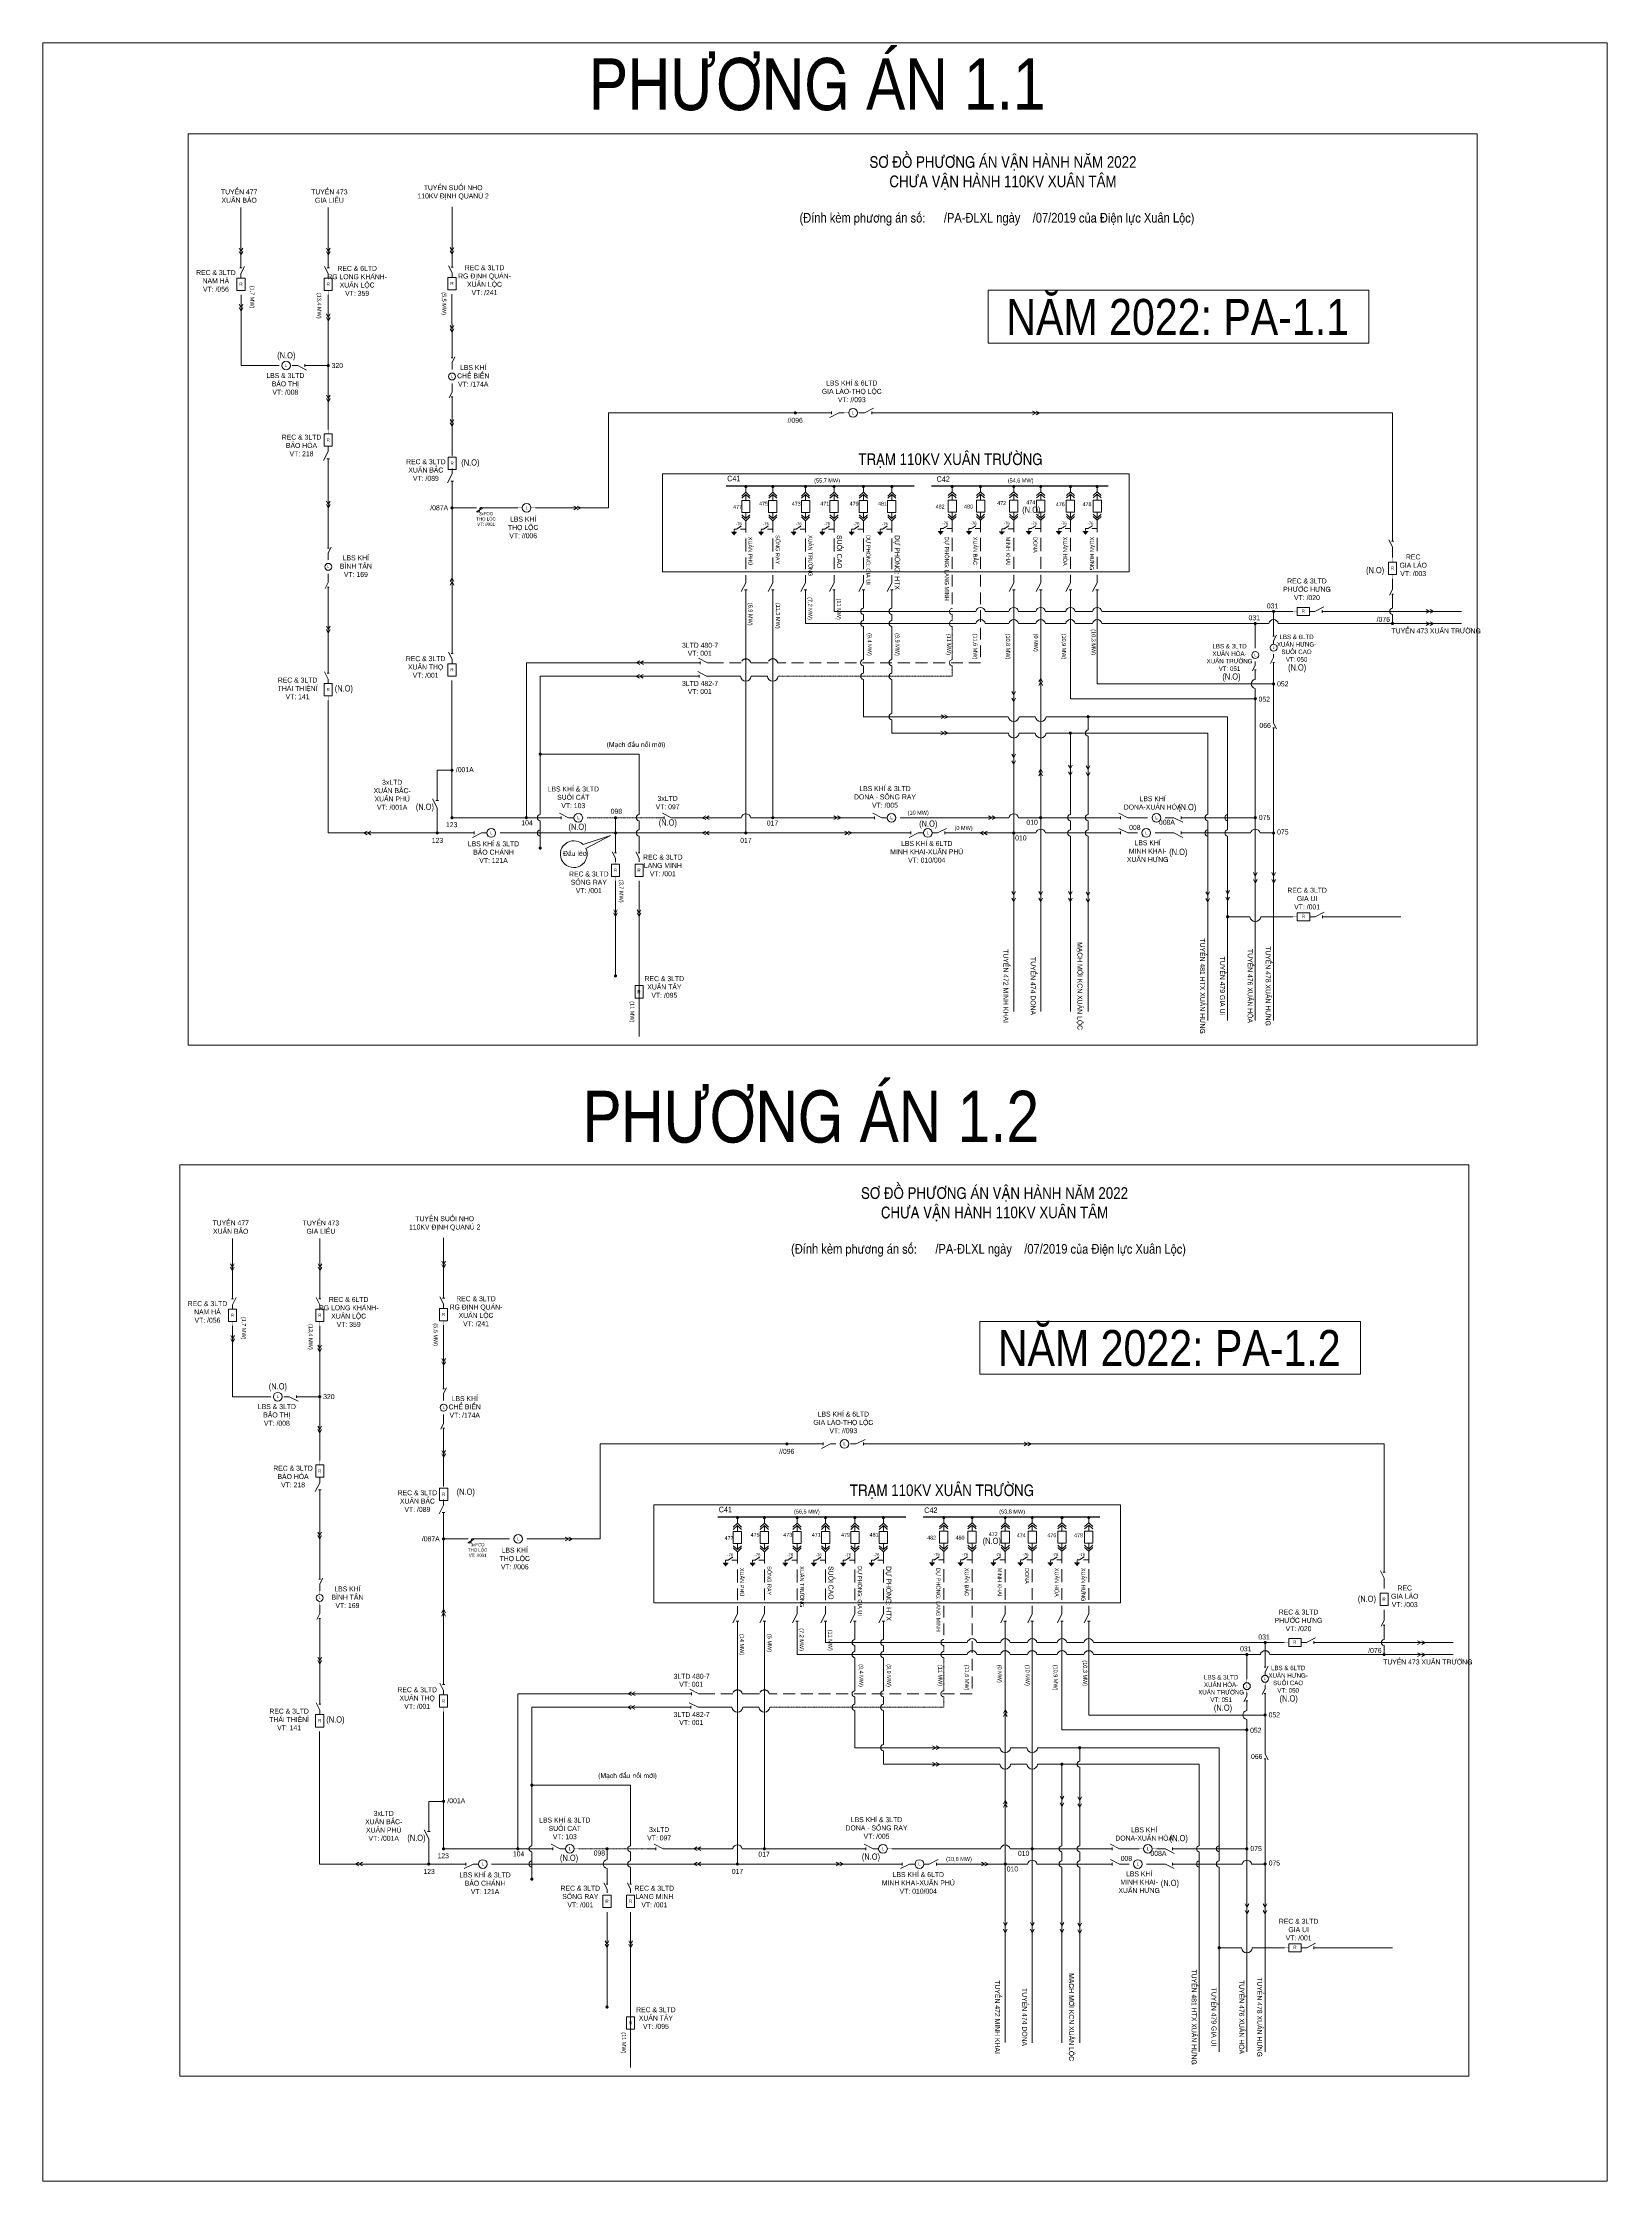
# Model space of a CAD drawing. Header units: inches. Extents: x 2152 to 4977, y -3144 to -873.
# Drawn here: x 4314 to 4977, y -3144 to -2238 of the extents above; entities that cross this region are included whole.
import ezdxf
from ezdxf.enums import TextEntityAlignment as Align

# ---------------------------------------------------------------- set-up
doc = ezdxf.new("R2010")
doc.units = ezdxf.units.IN
doc.header["$LTSCALE"] = 0.2
doc.header["$MEASUREMENT"] = 0
doc.linetypes.add('DASHED', pattern=[0.75, 0.5, -0.25])
doc.layers.get('0').update_dxf_attribs({"lineweight": 5})
for name, color, linetype, lineweight in [('Cap ngam', 1, 'DASHED', 15), ('Day 110kV', 4, 'Continuous', 13), ('Day 22kV', 1, 'Continuous', 13), ('Khung', 7, 'Continuous', 13), ('Text', 7, 'Continuous', 9), ('Thiet bi', 3, 'Continuous', 9), ('Tuyen 475', 6, 'Continuous', 13)]:
    doc.layers.add(name, color=color, linetype=linetype, lineweight=lineweight)
doc.styles.add('V-H-C', font='VHELVCN.TTF')
doc.styles.add('V-H-C-B', font='VHELVCB.TTF')

# ---------------------------------------------------------------- blocks, each defined once
blk = doc.blocks.new('MAT CAT')
at = {"color": 0}
for points in [[(-0.97, 5.81), (0, 6.7), (0.97, 5.81)], [(-0.97, 5.28), (0, 6.17), (0.97, 5.28)], [(0, 4.76), (0, 6.17)], [(-0.97, 1.42), (0, 0.53), (0.97, 1.42)], [(-0.97, 0.89), (0, 0), (0.97, 0.89)], [(0, 1.94), (0, 0.53)]]:
    blk.add_lwpolyline(points, dxfattribs=at)
blk.add_lwpolyline([(-0.98, 4.76), (0.98, 4.76), (0.98, 1.94), (-0.98, 1.94)], close=True, dxfattribs=at)
blk = doc.blocks.new('NOI DAT')
at = {"color": 0}
for points in [[(0.6, 0), (-0.6, 0)], [(-0.47, -0.15), (0.47, -0.15)], [(-0.34, -0.31), (0.34, -0.31)], [(-0.21, -0.46), (0.21, -0.46)], [(-0.08, -0.62), (0.08, -0.62)]]:
    blk.add_lwpolyline(points, dxfattribs=at)
blk = doc.blocks.new('DTD MC')
at = {"layer": 'Day 110kV', "color": 1, "linetype": 'DASHED'}
blk.add_lwpolyline([(1377.9, 454.4), (1374.9, 452.5), (1373.3, 452.5), (1373.3, 450.5)], dxfattribs=at)
at = {"layer": 'Thiet bi'}
for points in [[(1373.3, 452.5), (1374.9, 452.5), (1377.9, 454.4)], [(1381.1, 452.5), (1377.5, 452.5)]]:
    blk.add_lwpolyline(points, dxfattribs=at)
at = {"layer": 'Thiet bi', "xscale": 2.809729812779096, "yscale": 2.809729812779096, "zscale": 2.809729812779032}
blk.add_blockref('NOI DAT', (1373.3, 450.5), dxfattribs=at)
blk = doc.blocks.new('ALTD')
at = {"color": 0}
for points in [[(3.38, 1.08), (1.27, 0), (0, 0)], [(2.99, 0.31), (2.99, -0.31)], [(2.99, 0), (4.73, 0)]]:
    blk.add_lwpolyline(points, dxfattribs=at)
blk = doc.blocks.new('FCO')
at = {"color": 0}
blk.add_lwpolyline([(0, 0, 0.707499), (0.8, 0.8, -0.707499), (1.6, 1.6, -5.301682)], format="xyb", dxfattribs=at)
blk.add_lwpolyline([(0, 0), (1.6, 1.6)], dxfattribs=at)

msp = doc.modelspace()

# ---------------------------------------------------------------- linework, layer by layer
at = {"layer": 'Cap ngam', "linetype": 'DASHED', "ltscale": 50, "elevation": 0.2}
for points in [[(4612.19, -2440.46), (4612.19, -2448.51), (4612.19, -2448.51), (4612.19, -2464.43)], [(4623.62, -2440.46), (4623.62, -2448.51), (4623.62, -2448.51), (4623.62, -2464.43)], [(4637.48, -2440.46), (4637.48, -2448.51), (4637.48, -2448.51), (4637.48, -2464.43), (4637.48, -2464.43)], [(4649.54, -2440.46), (4649.54, -2448.51), (4649.54, -2448.51), (4649.54, -2464.43), (4649.54, -2464.43)], [(4661.97, -2440.46), (4661.97, -2448.51), (4661.97, -2448.51), (4661.97, -2464.43), (4661.97, -2464.43)], [(4674.03, -2440.46), (4674.03, -2448.51), (4674.03, -2448.51), (4674.03, -2464.43), (4674.03, -2464.43)], [(4699.6, -2440.27), (4699.6, -2448.32), (4699.6, -2448.32), (4699.6, -2477.57), (4699.6, -2477.57)], [(4711.6, -2440.27), (4711.6, -2448.32), (4711.6, -2448.32), (4711.6, -2500.63)], [(4725.66, -2440.27), (4725.66, -2448.32), (4725.66, -2448.32), (4725.66, -2464.43)], [(4737.09, -2440.27), (4737.09, -2448.32), (4737.09, -2448.32), (4737.09, -2464.43)], [(4749.69, -2440.27), (4749.69, -2448.32), (4749.69, -2448.32), (4749.69, -2464.43)], [(4761.01, -2440.27), (4761.01, -2448.32), (4761.01, -2448.32), (4761.01, -2464.43)], [(4608.61, -2877.28), (4608.61, -2885.33), (4608.61, -2885.33), (4608.61, -2901.26)], [(4620.04, -2877.28), (4620.04, -2885.33), (4620.04, -2885.33), (4620.04, -2901.26)], [(4633.9, -2877.28), (4633.9, -2885.33), (4633.9, -2885.33), (4633.9, -2901.26), (4633.9, -2901.26)], [(4645.95, -2877.28), (4645.95, -2885.33), (4645.95, -2885.33), (4645.95, -2901.26), (4645.95, -2901.26)], [(4658.39, -2877.28), (4658.39, -2885.33), (4658.39, -2885.33), (4658.39, -2901.26), (4658.39, -2901.26)], [(4670.45, -2877.28), (4670.45, -2885.33), (4670.45, -2885.33), (4670.45, -2901.26), (4670.45, -2901.26)], [(4696.01, -2877.1), (4696.01, -2885.15), (4696.01, -2885.15), (4696.01, -2914.4), (4696.01, -2914.4)], [(4708.02, -2877.1), (4708.02, -2885.15), (4708.02, -2885.15), (4708.02, -2937.45)], [(4722.08, -2877.1), (4722.08, -2885.15), (4722.08, -2885.15), (4722.08, -2901.26)], [(4733.51, -2877.09), (4733.51, -2885.15), (4733.51, -2885.15), (4733.51, -2901.26)], [(4746.11, -2877.09), (4746.11, -2885.15), (4746.11, -2885.15), (4746.11, -2901.26)], [(4757.43, -2877.09), (4757.43, -2885.15), (4757.43, -2885.15), (4757.43, -2901.26)]]:
    msp.add_lwpolyline(points, dxfattribs=at)
at = {"layer": 'Cap ngam', "elevation": 0.2}
for points in [[(4699.6, -2477.57), (4699.6, -2477.57, 0.899221), (4699.6, -2480.22)], [(4699.6, -2482.68), (4699.6, -2482.68, 0.899221), (4699.6, -2485.33)], [(4699.6, -2499.3), (4699.6, -2499.3, 0.899221), (4699.6, -2501.95)], [(4696.01, -2914.4), (4696.01, -2914.4, 0.899221), (4696.01, -2917.05)], [(4696.01, -2919.5), (4696.01, -2919.5, 0.899221), (4696.01, -2922.15)], [(4696.01, -2936.13), (4696.01, -2936.13, 0.899221), (4696.01, -2938.78)]]:
    msp.add_lwpolyline(points, format="xyb", dxfattribs=at)
for points in [[(4699.6, -2480.22), (4699.6, -2482.68)], [(4699.6, -2485.33), (4699.6, -2499.3)], [(4699.6, -2501.95), (4699.6, -2506.34), (4625.9, -2506.34)], [(4696.01, -2917.05), (4696.01, -2919.5)], [(4696.01, -2922.15), (4696.01, -2936.13)], [(4696.01, -2938.78), (4696.01, -2943.17), (4622.32, -2943.17)]]:
    msp.add_lwpolyline(points, dxfattribs=at)
at = {"layer": 'Cap ngam', "linetype": 'DASHED', "ltscale": 50, "elevation": 0.2}
for points in [[(4617, -2500.63), (4614.25, -2500.63, 0.818695), (4610.22, -2500.63), (4598.18, -2500.63)], [(4711.6, -2500.63), (4625.64, -2500.63, 0.818695), (4621.6, -2500.63), (4617, -2500.63)], [(4613.42, -2937.45), (4610.67, -2937.45, 0.818695), (4606.63, -2937.45), (4594.6, -2937.45)], [(4708.02, -2937.45), (4622.05, -2937.45, 0.818695), (4618.02, -2937.45), (4613.42, -2937.45)]]:
    msp.add_lwpolyline(points, format="xyb", dxfattribs=at)
at = {"layer": 'Day 22kV'}
for p, q in [((4398.31, -2330.8, -0.44), (4398.31, -2307.73, -0.44)), ((4435.35, -2330.8, -0.44), (4435.35, -2307.73, -0.44)), ((4487.78, -2330.5, -0.44), (4487.78, -2307.42, -0.44)), ((4435.31, -2401.77, -0.44), (4435.31, -2344.79, -0.44)), ((4487.75, -2369.48, -0.44), (4487.73, -2344.49, -0.44)), ((4487.76, -2376.38, -0.44), (4487.75, -2374.92, -0.44)), ((4487.76, -2384.58, -0.44), (4487.75, -2382.33, -0.44)), ((4487.78, -2412.81, -0.44), (4487.76, -2390.02, -0.44)), ((4435.31, -2457.01, -0.44), (4435.3, -2455.55, -0.44)), ((4435.3, -2465.22, -0.44), (4435.3, -2462.96, -0.44)), ((4649.54, -2472.94, 0.2), (4649.54, -2478.9, 0.2)), ((4725.66, -2472.94, 0.2), (4725.66, -2648.32, 0.2)), ((4737.09, -2472.94, 0.2), (4737.09, -2648.45, 0.2)), ((4649.54, -2478.9, 0.2), (4706.44, -2478.9, 0.2)), ((4765.84, -2478.9, 0.2), (4843.85, -2478.9, 0.2)), ((4859.48, -2478.89, 0.2), (4915.38, -2478.89, 0.2)), ((4649.54, -2484, 0.2), (4706.44, -2484, 0.2)), ((4827.98, -2494.43, 0.2), (4827.98, -2484, 0.2)), ((4835.73, -2502.46, 0.2), (4835.73, -2509.61, 0.2)), ((4757.18, -2523.48, 0.2), (4757.18, -2529.12, 0.2)), ((4749.66, -2530.45, 0.2), (4749.66, -2564.97, 0.2)), ((4757.18, -2531.77, 0.2), (4757.18, -2564.97, 0.2)), ((4481.46, -2564.33, -0.44), (4481.46, -2572.75, -0.44)), ((4556.99, -2579.05, -0.44), (4556.99, -2566.3, -0.44)), ((4612.19, -2572.75, 0.2), (4678.93, -2572.75, 0.2)), ((4699.61, -2572.75, 0.2), (4725.66, -2572.75, 0.2)), ((4737.05, -2566.3, 0.2), (4767.79, -2566.3, 0.2)), ((4749.66, -2567.62, 0.2), (4749.66, -2571.42, 0.2)), ((4757.18, -2567.62, 0.2), (4757.18, -2571.42, 0.2)), ((4776.29, -2566.3, 0.2), (4782.36, -2566.3, 0.2)), ((4776.29, -2572.75, 0.2), (4778.1, -2572.75, 0.2)), ((4785.54, -2572.75, 0.2), (4791.18, -2572.75, 0.2)), ((4789.8, -2566.3, 0.2), (4791.18, -2566.3, 0.2)), ((4799.68, -2566.3, 0.2), (4827.99, -2566.3, 0.2)), ((4749.66, -2574.07, 0.2), (4749.66, -2648.45, 0.2)), ((4757.18, -2574.07, 0.2), (4757.18, -2648.45, 0.2)), ((4556.99, -2593.08, -0.44), (4556.99, -2633.33, -0.44)), ((4566.96, -2593.08, -0.44), (4566.96, -2659.02, -0.44)), ((4816.27, -2608.26, 0.2), (4825.71, -2608.26, 0.2)), ((4830.27, -2608.26, 0.2), (4843.91, -2608.26, 0.2)), ((4859.55, -2608.25, 0.2), (4889.63, -2608.26, 0.2)), ((4394.73, -2767.62, -0.44), (4394.73, -2744.55, -0.44)), ((4431.77, -2767.62, -0.44), (4431.77, -2744.55, -0.44)), ((4484.19, -2767.32, -0.44), (4484.19, -2744.25, -0.44)), ((4484.16, -2806.3, -0.44), (4484.15, -2781.32, -0.44)), ((4431.73, -2838.59, -0.44), (4431.73, -2781.62, -0.44)), ((4484.18, -2813.2, -0.44), (4484.17, -2811.74, -0.44)), ((4484.17, -2821.41, -0.44), (4484.17, -2819.16, -0.44)), ((4484.19, -2849.64, -0.44), (4484.18, -2826.85, -0.44)), ((4431.73, -2893.84, -0.44), (4431.72, -2892.38, -0.44)), ((4431.72, -2902.04, -0.44), (4431.72, -2899.79, -0.44)), ((4645.95, -2909.76, 0.2), (4645.95, -2915.72, 0.2)), ((4645.95, -2915.72, 0.2), (4702.85, -2915.72, 0.2)), ((4722.08, -2909.76, 0.2), (4722.08, -3085.15, 0.2)), ((4733.51, -2909.76, 0.2), (4733.51, -3085.27, 0.2)), ((4762.25, -2915.72, 0.2), (4840.26, -2915.72, 0.2)), ((4855.9, -2915.71, 0.2), (4911.8, -2915.71, 0.2)), ((4645.95, -2920.83, 0.2), (4702.85, -2920.83, 0.2)), ((4824.4, -2931.25, 0.2), (4824.4, -2920.83, 0.2)), ((4832.14, -2939.29, 0.2), (4832.14, -2946.44, 0.2)), ((4753.6, -2960.31, 0.2), (4753.6, -2965.95, 0.2)), ((4746.08, -2967.27, 0.2), (4746.08, -3001.8, 0.2)), ((4753.6, -2968.6, 0.2), (4753.6, -3001.8, 0.2)), ((4477.88, -3001.16, -0.44), (4477.88, -3009.57, -0.44)), ((4733.47, -3003.12, 0.2), (4764.21, -3003.12, 0.2)), ((4746.08, -3004.45, 0.2), (4746.08, -3008.25, 0.2)), ((4753.6, -3004.45, 0.2), (4753.6, -3008.25, 0.2)), ((4772.71, -3003.12, 0.2), (4778.77, -3003.12, 0.2)), ((4786.22, -3003.12, 0.2), (4787.6, -3003.12, 0.2)), ((4796.1, -3003.12, 0.2), (4824.41, -3003.12, 0.2)), ((4608.61, -3009.57, 0.2), (4675.35, -3009.57, 0.2)), ((4696.03, -3009.57, 0.2), (4722.08, -3009.57, 0.2)), ((4746.08, -3010.9, 0.2), (4746.08, -3085.27, 0.2)), ((4753.6, -3010.9, 0.2), (4753.6, -3085.27, 0.2)), ((4772.71, -3009.57, 0.2), (4774.52, -3009.57, 0.2)), ((4781.96, -3009.57, 0.2), (4787.6, -3009.57, 0.2)), ((4553.4, -3029.91, -0.44), (4553.4, -3070.16, -0.44)), ((4563.38, -3029.91, -0.44), (4563.38, -3095.84, -0.44)), ((4812.69, -3045.09, 0.2), (4822.13, -3045.09, 0.2)), ((4826.69, -3045.09, 0.2), (4840.33, -3045.09, 0.2)), ((4855.97, -3045.08, 0.2), (4886.05, -3045.09, 0.2))]:
    msp.add_line(p, q, dxfattribs=at)
for points in [[(4376.03, -2276.51), (4922.03, -2276.51), (4922.03, -2662.61), (4376.03, -2662.61)], [(4372.45, -2713.34), (4918.45, -2713.34), (4918.45, -3099.44), (4372.45, -3099.44)]]:
    msp.add_lwpolyline(points, close=True, dxfattribs=at)
for points, elevation in [([(4398.36, -2344.79), (4398.36, -2374.74), (4414.52, -2374.74)], -0.44), ([(4428.58, -2374.74), (4435.31, -2374.74)], -0.44), ([(4645.37, -2394.77), (4554.02, -2394.77), (4554.02, -2435.01), (4523.07, -2435.01)], 0.2), ([(4886.11, -2446.61), (4886.11, -2394.77), (4668.67, -2394.77)], 0.2), ([(4612.19, -2428.41), (4612.19, -2425.95)], 0.2), ([(4623.62, -2428.41), (4623.62, -2425.95)], 0.2), ([(4637.48, -2428.41), (4637.48, -2425.95)], 0.2), ([(4649.54, -2428.41), (4649.54, -2425.95)], 0.2), ([(4661.97, -2428.41), (4661.97, -2425.95)], 0.2), ([(4674.03, -2428.41), (4674.03, -2425.95)], 0.2), ([(4699.6, -2428.23), (4699.6, -2425.77)], 0.2), ([(4711.6, -2428.23), (4711.6, -2425.77)], 0.2), ([(4725.66, -2428.23), (4725.66, -2425.77)], 0.2), ([(4737.09, -2428.22), (4737.09, -2425.77)], 0.2), ([(4749.69, -2428.22), (4749.69, -2425.77)], 0.2), ([(4761.01, -2428.22), (4761.01, -2425.77)], 0.2), ([(4487.78, -2435.01), (4498.16, -2435.01)], 0.2), ([(4500.88, -2435.01), (4515.63, -2435.01)], 0.2), ([(4886.11, -2456.08), (4886.16, -2453.41)], 0.2), ([(4612.19, -2472.94), (4612.19, -2572.75), (4508.1, -2572.75)], 0.2), ([(4637.48, -2472.94), (4637.48, -2484), (4649.54, -2484)], 0.2), ([(4674.03, -2472.94), (4674.03, -2477.57)], 0.2), ([(4749.69, -2472.94), (4749.69, -2515.9), (4827.99, -2515.9), (4827.99, -2652.26)], 0.2), ([(4761.01, -2472.94), (4761.01, -2509.61), (4835.73, -2509.61), (4835.73, -2524.73)], 0.2), ([(4674.03, -2480.22), (4674.03, -2482.68)], 0.2), ([(4661.97, -2485.33), (4661.97, -2499.3)], 0.2), ([(4674.03, -2485.33), (4674.03, -2499.3)], 0.2), ([(4530.9, -2566.3), (4487.73, -2566.3), (4487.73, -2508.2)], 0.2), ([(4589.68, -2500.63), (4519.23, -2500.63), (4519.23, -2566.3)], 0.2), ([(4589.37, -2506.34), (4525.11, -2506.34), (4525.11, -2564.97)], 0.2), ([(4609.91, -2506.34), (4597.87, -2506.34)], 0.2), ([(4621.34, -2506.34), (4614.47, -2506.34)], 0.2), ([(4661.97, -2501.95), (4661.97, -2505.02)], 0.2), ([(4674.03, -2501.95), (4674.03, -2505.02)], 0.2), ([(4674.03, -2507.67), (4674.03, -2522.16)], 0.2), ([(4494.04, -2572.75), (4435.26, -2572.75), (4435.26, -2516.58)], 0.2), ([(4674.03, -2524.81), (4674.03, -2530.45), (4723.38, -2530.45)], 0.2), ([(4739.37, -2523.48), (4816.27, -2523.48), (4816.27, -2557.43), (4816.27, -2571.42)], 0.2), ([(4727.94, -2530.45), (4734.81, -2530.45)], 0.2), ([(4739.37, -2530.45), (4807.85, -2530.45), (4807.85, -2564.97)], 0.2), ([(4835.73, -2530.17), (4835.73, -2652.26)], 0.2), ([(4525.11, -2539.34), (4566.96, -2539.34), (4566.96, -2564.97)], -0.44), ([(4481.46, -2555.83), (4481.46, -2546.19), (4487.73, -2546.19)], -0.44), ([(4525.11, -2567.62), (4525.11, -2579.17)], 0.2), ([(4566.96, -2567.62), (4566.96, -2571.42)], -0.44), ([(4663.53, -2566.3), (4623.62, -2566.3)], 0.2), ([(4807.85, -2567.62), (4807.85, -2652.26)], 0.2), ([(4566.96, -2574.07), (4566.96, -2579.05)], -0.44), ([(4816.27, -2574.07), (4816.27, -2652.26)], 0.2), ([(4394.78, -2781.62), (4394.78, -2811.57), (4410.94, -2811.57)], -0.44), ([(4425, -2811.57), (4431.73, -2811.57)], -0.44), ([(4641.78, -2831.6), (4550.44, -2831.6), (4550.44, -2871.84), (4519.49, -2871.84)], 0.2), ([(4882.53, -2883.44), (4882.53, -2831.6), (4665.09, -2831.6)], 0.2), ([(4608.61, -2865.24), (4608.61, -2862.78)], 0.2), ([(4620.04, -2865.24), (4620.04, -2862.78)], 0.2), ([(4633.9, -2865.24), (4633.9, -2862.78)], 0.2), ([(4645.95, -2865.24), (4645.95, -2862.78)], 0.2), ([(4658.39, -2865.24), (4658.39, -2862.78)], 0.2), ([(4670.45, -2865.24), (4670.45, -2862.78)], 0.2), ([(4696.01, -2865.06), (4696.01, -2862.6)], 0.2), ([(4708.02, -2865.06), (4708.02, -2862.6)], 0.2), ([(4722.08, -2865.06), (4722.08, -2862.6)], 0.2), ([(4733.51, -2865.05), (4733.51, -2862.59)], 0.2), ([(4746.11, -2865.05), (4746.11, -2862.59)], 0.2), ([(4757.43, -2865.05), (4757.43, -2862.59)], 0.2), ([(4484.19, -2871.84), (4494.58, -2871.84)], 0.2), ([(4497.3, -2871.84), (4512.04, -2871.84)], 0.2), ([(4882.53, -2892.91), (4882.58, -2890.24)], 0.2), ([(4608.61, -2909.76), (4608.61, -3009.57), (4504.52, -3009.57)], 0.2), ([(4633.9, -2909.76), (4633.9, -2920.83), (4645.95, -2920.83)], 0.2), ([(4670.45, -2909.76), (4670.45, -2914.4)], 0.2), ([(4670.45, -2917.05), (4670.45, -2919.5)], 0.2), ([(4746.11, -2909.76), (4746.11, -2952.72), (4824.41, -2952.72), (4824.41, -3089.09)], 0.2), ([(4757.43, -2909.76), (4757.43, -2946.44), (4832.14, -2946.44), (4832.14, -2961.56)], 0.2), ([(4658.39, -2922.15), (4658.39, -2936.13)], 0.2), ([(4670.45, -2922.15), (4670.45, -2936.13)], 0.2), ([(4586.1, -2937.45), (4515.65, -2937.45), (4515.65, -3003.12)], 0.2), ([(4585.79, -2943.17), (4521.53, -2943.17), (4521.53, -3001.8)], 0.2), ([(4606.33, -2943.17), (4594.29, -2943.17)], 0.2), ([(4617.76, -2943.17), (4610.89, -2943.17)], 0.2), ([(4658.39, -2938.78), (4658.39, -2941.84)], 0.2), ([(4670.45, -2938.78), (4670.45, -2941.84)], 0.2), ([(4490.46, -3009.57), (4431.68, -3009.57), (4431.68, -2953.41)], 0.2), ([(4527.32, -3003.12), (4484.15, -3003.12), (4484.15, -2945.03)], 0.2), ([(4670.45, -2944.49), (4670.45, -2958.98)], 0.2), ([(4670.45, -2961.63), (4670.45, -2967.27), (4719.8, -2967.27)], 0.2), ([(4735.79, -2960.31), (4812.69, -2960.31), (4812.69, -2994.26), (4812.69, -3008.25)], 0.2), ([(4724.36, -2967.27), (4731.23, -2967.27)], 0.2), ([(4735.79, -2967.27), (4804.27, -2967.27), (4804.27, -3001.8)], 0.2), ([(4832.14, -2967), (4832.14, -3089.09)], 0.2), ([(4521.53, -2976.16), (4563.38, -2976.16), (4563.38, -3001.8)], -0.44), ([(4477.88, -2992.66), (4477.88, -2983.02), (4484.15, -2983.02)], -0.44), ([(4521.53, -3004.45), (4521.53, -3016)], 0.2), ([(4563.38, -3004.45), (4563.38, -3008.25)], -0.44), ([(4659.95, -3003.12), (4620.04, -3003.12)], 0.2), ([(4804.27, -3004.45), (4804.27, -3089.09)], 0.2), ([(4563.38, -3010.9), (4563.38, -3015.88)], -0.44), ([(4812.69, -3010.9), (4812.69, -3089.09)], 0.2)]:
    msp.add_lwpolyline(points, dxfattribs=dict(at, elevation=elevation))
at = {"layer": 'Day 22kV', "const_width": 0.647}
for points, elevation in [([(4435.31, -2374.41, 1), (4435.31, -2375.08, 1), (4435.31, -2374.41, 2.414214)], -0.44), ([(4633.15, -2394.44, 1), (4633.15, -2395.11, 1), (4633.15, -2394.44, 2.414214)], 0.2), ([(4487.73, -2434.68, 1), (4487.73, -2435.35, 1), (4487.73, -2434.68, 2.414214)], 0.2), ([(4835.73, -2478.56, 1), (4835.73, -2479.23, 1), (4835.73, -2478.56, 2.414214)], 0.2), ([(4827.98, -2483.67, 1), (4827.98, -2484.34, 1), (4827.98, -2483.67, 2.414214)], 0.2), ([(4886.11, -2483.67, 1), (4886.11, -2484.34, 1), (4886.11, -2483.67, 2.414214)], 0.2), ([(4835.73, -2509.28, 1), (4835.73, -2509.95, 1), (4835.73, -2509.28, 2.414214)], 0.2), ([(4827.99, -2515.56, 1), (4827.99, -2516.23, 1), (4827.99, -2515.56, 2.414214)], 0.2), ([(4757.18, -2523.15, 1), (4757.18, -2523.82, 1), (4757.18, -2523.15, 2.414214)], 0.2), ([(4749.66, -2530.11, 1), (4749.66, -2530.78, 1), (4749.66, -2530.11, 2.414214)], 0.2), ([(4487.73, -2545.86, 1), (4487.73, -2546.53, 1), (4487.73, -2545.86, 2.414214)], -0.44), ([(4525.11, -2539, 1), (4525.11, -2539.67, 1), (4525.11, -2539, 2.414214)], -0.44), ([(4481.46, -2572.41, 1), (4481.46, -2573.08, 1), (4481.46, -2572.41, 2.414214)], -0.44), ([(4487.73, -2565.96, 1), (4487.73, -2566.63, 1), (4487.73, -2565.96, 2.414214)], 0.2), ([(4519.23, -2565.96, 1), (4519.23, -2566.63, 1), (4519.23, -2565.96, 2.414214)], -0.44), ([(4556.99, -2565.96, 1), (4556.99, -2566.63, 1), (4556.99, -2565.96, 2.414214)], -0.44), ([(4556.99, -2572.41, 1), (4556.99, -2573.08, 1), (4556.99, -2572.41, 2.414214)], -0.44), ([(4612.19, -2572.41, 1), (4612.19, -2573.08, 1), (4612.19, -2572.41, 2.414214)], 0.2), ([(4623.62, -2565.96, 1), (4623.62, -2566.63, 1), (4623.62, -2565.96, 2.414214)], 0.2), ([(4725.66, -2572.41, 1), (4725.66, -2573.08, 1), (4725.66, -2572.41, 2.414214)], 0.2), ([(4737.05, -2565.96, 1), (4737.05, -2566.63, 1), (4737.05, -2565.96, 2.414214)], 0.2), ([(4827.99, -2565.96, 1), (4827.99, -2566.63, 1), (4827.99, -2565.96, 2.414214)], 0.2), ([(4835.73, -2572.41, 1), (4835.73, -2573.08, 1), (4835.73, -2572.41, 2.414214)], 0.2), ([(4525.11, -2578.84, 1), (4525.11, -2579.51, 1), (4525.11, -2578.84, 2.414214)], -0.44), ([(4816.27, -2607.93, 1), (4816.27, -2608.6, 1), (4816.27, -2607.93, 2.414214)], 0.2), ([(4556.99, -2633, 1), (4556.99, -2633.67, 1), (4556.99, -2633, 2.414214)], -1.08), ([(4431.73, -2811.24, 1), (4431.73, -2811.9, 1), (4431.73, -2811.24, 2.414214)], -0.44), ([(4629.57, -2831.27, 1), (4629.57, -2831.93, 1), (4629.57, -2831.27, 2.414214)], 0.2), ([(4484.15, -2871.5, 1), (4484.15, -2872.17, 1), (4484.15, -2871.5, 2.414214)], 0.2), ([(4832.14, -2915.39, 1), (4832.14, -2916.06, 1), (4832.14, -2915.39, 2.414214)], 0.2), ([(4824.4, -2920.49, 1), (4824.4, -2921.16, 1), (4824.4, -2920.49, 2.414214)], 0.2), ([(4882.53, -2920.49, 1), (4882.53, -2921.16, 1), (4882.53, -2920.49, 2.414214)], 0.2), ([(4824.41, -2952.39, 1), (4824.41, -2953.06, 1), (4824.41, -2952.39, 2.414214)], 0.2), ([(4832.14, -2946.1, 1), (4832.14, -2946.77, 1), (4832.14, -2946.1, 2.414214)], 0.2), ([(4753.6, -2959.97, 1), (4753.6, -2960.64, 1), (4753.6, -2959.97, 2.414214)], 0.2), ([(4746.08, -2966.94, 1), (4746.08, -2967.61, 1), (4746.08, -2966.94, 2.414214)], 0.2), ([(4521.53, -2975.83, 1), (4521.53, -2976.5, 1), (4521.53, -2975.83, 2.414214)], -0.44), ([(4484.15, -2982.68, 1), (4484.15, -2983.35, 1), (4484.15, -2982.68, 2.414214)], -0.44), ([(4484.15, -3002.79, 1), (4484.15, -3003.46, 1), (4484.15, -3002.79, 2.414214)], 0.2), ([(4515.65, -3002.79, 1), (4515.65, -3003.46, 1), (4515.65, -3002.79, 2.414214)], -0.44), ([(4553.4, -3002.79, 1), (4553.4, -3003.46, 1), (4553.4, -3002.79, 2.414214)], -0.44), ([(4620.04, -3002.79, 1), (4620.04, -3003.46, 1), (4620.04, -3002.79, 2.414214)], 0.2), ([(4733.47, -3002.79, 1), (4733.47, -3003.46, 1), (4733.47, -3002.79, 2.414214)], 0.2), ([(4824.41, -3002.79, 1), (4824.41, -3003.46, 1), (4824.41, -3002.79, 2.414214)], 0.2), ([(4477.88, -3009.24, 1), (4477.88, -3009.9, 1), (4477.88, -3009.24, 2.414214)], -0.44), ([(4521.53, -3015.66, 1), (4521.53, -3016.33, 1), (4521.53, -3015.66, 2.414214)], -0.44), ([(4608.61, -3009.24, 1), (4608.61, -3009.9, 1), (4608.61, -3009.24, 2.414214)], 0.2), ([(4722.08, -3009.24, 1), (4722.08, -3009.9, 1), (4722.08, -3009.24, 2.414214)], 0.2), ([(4832.14, -3009.24, 1), (4832.14, -3009.9, 1), (4832.14, -3009.24, 2.414214)], 0.2), ([(4812.69, -3044.75, 1), (4812.69, -3045.42, 1), (4812.69, -3044.75, 2.414214)], 0.2), ([(4553.4, -3069.82, 1), (4553.4, -3070.49, 1), (4553.4, -3069.82, 2.414214)], -1.08)]:
    msp.add_lwpolyline(points, format="xyb", dxfattribs=dict(at, elevation=elevation))
at = {"layer": 'Day 22kV', "const_width": 0.539, "elevation": 0.2}
for points in [[(4603.84, -2425.76), (4683.59, -2425.76)], [(4600.26, -2862.59), (4680.01, -2862.59)]]:
    msp.add_lwpolyline(points, dxfattribs=at)
at = {"layer": 'Day 22kV', "color": 2, "const_width": 0.647, "elevation": 0.2}
for points in [[(4612.19, -2425.62, 1), (4612.19, -2426.29, 1), (4612.19, -2425.62, 2.414214)], [(4623.62, -2425.62, 1), (4623.62, -2426.29, 1), (4623.62, -2425.62, 2.414214)], [(4637.48, -2425.62, 1), (4637.48, -2426.29, 1), (4637.48, -2425.62, 2.414214)], [(4649.54, -2425.62, 1), (4649.54, -2426.29, 1), (4649.54, -2425.62, 2.414214)], [(4661.97, -2425.62, 1), (4661.97, -2426.29, 1), (4661.97, -2425.62, 2.414214)], [(4674.03, -2425.62, 1), (4674.03, -2426.29, 1), (4674.03, -2425.62, 2.414214)], [(4608.61, -2862.45, 1), (4608.61, -2863.11, 1), (4608.61, -2862.45, 2.414214)], [(4620.04, -2862.45, 1), (4620.04, -2863.11, 1), (4620.04, -2862.45, 2.414214)], [(4633.9, -2862.45, 1), (4633.9, -2863.11, 1), (4633.9, -2862.45, 2.414214)], [(4645.95, -2862.45, 1), (4645.95, -2863.11, 1), (4645.95, -2862.45, 2.414214)], [(4658.39, -2862.45, 1), (4658.39, -2863.11, 1), (4658.39, -2862.45, 2.414214)], [(4670.45, -2862.45, 1), (4670.45, -2863.11, 1), (4670.45, -2862.45, 2.414214)]]:
    msp.add_lwpolyline(points, format="xyb", dxfattribs=at)
at = {"layer": 'Day 22kV', "color": 5, "const_width": 0.539, "elevation": 0.2}
for points in [[(4690.78, -2425.77), (4765.74, -2425.77)], [(4687.2, -2862.59), (4762.16, -2862.59)]]:
    msp.add_lwpolyline(points, dxfattribs=at)
at = {"layer": 'Day 22kV', "color": 5, "const_width": 0.647, "elevation": 0.2}
for points in [[(4699.6, -2425.62, 1), (4699.6, -2426.29, 1), (4699.6, -2425.62, 2.414214)], [(4711.6, -2425.62, 1), (4711.6, -2426.29, 1), (4711.6, -2425.62, 2.414214)], [(4725.66, -2425.62, 1), (4725.66, -2426.29, 1), (4725.66, -2425.62, 2.414214)], [(4737.09, -2425.62, 1), (4737.09, -2426.29, 1), (4737.09, -2425.62, 2.414214)], [(4749.69, -2425.62, 1), (4749.69, -2426.29, 1), (4749.69, -2425.62, 2.414214)], [(4761.01, -2425.62, 1), (4761.01, -2426.29, 1), (4761.01, -2425.62, 2.414214)], [(4696.01, -2862.45, 1), (4696.01, -2863.11, 1), (4696.01, -2862.45, 2.414214)], [(4708.02, -2862.45, 1), (4708.02, -2863.11, 1), (4708.02, -2862.45, 2.414214)], [(4722.08, -2862.45, 1), (4722.08, -2863.11, 1), (4722.08, -2862.45, 2.414214)], [(4733.51, -2862.45, 1), (4733.51, -2863.11, 1), (4733.51, -2862.45, 2.414214)], [(4746.11, -2862.45, 1), (4746.11, -2863.11, 1), (4746.11, -2862.45, 2.414214)], [(4757.43, -2862.45, 1), (4757.43, -2863.11, 1), (4757.43, -2862.45, 2.414214)]]:
    msp.add_lwpolyline(points, format="xyb", dxfattribs=at)
at = {"layer": 'Day 22kV'}
for points, elevation in [([(4623.62, -2472.94), (4623.62, -2566.3), (4614.25, -2566.3, 0.818695), (4610.22, -2566.3), (4583.04, -2566.3)], 0.2), ([(4661.97, -2472.94), (4661.97, -2477.56, 0.899221), (4661.97, -2480.21), (4661.97, -2482.68)], 0.2), ([(4674.03, -2477.57), (4674.03, -2477.57, 0.899221), (4674.03, -2480.22)], 0.2), ([(4717.86, -2478.9), (4713.62, -2478.9, 0.818695), (4709.59, -2478.9), (4706.44, -2478.9)], 0.2), ([(4717.86, -2484), (4713.62, -2484, 0.818695), (4709.59, -2484), (4706.44, -2484)], 0.2), ([(4731.92, -2478.9), (4727.68, -2478.9, 0.818695), (4723.64, -2478.9), (4717.86, -2478.9)], 0.2), ([(4731.92, -2484), (4727.68, -2484, 0.818695), (4723.64, -2484), (4717.86, -2484)], 0.2), ([(4742.79, -2478.9), (4739.1, -2478.9, 0.818695), (4735.07, -2478.9), (4731.92, -2478.9)], 0.2), ([(4742.79, -2484), (4739.1, -2484, 0.818695), (4735.07, -2484), (4731.92, -2484)], 0.2), ([(4755.84, -2478.9), (4751.71, -2478.9, 0.818695), (4747.68, -2478.9), (4742.79, -2478.9)], 0.2), ([(4755.84, -2484), (4751.71, -2484, 0.818695), (4747.68, -2484), (4742.79, -2484)], 0.2), ([(4765.84, -2478.9), (4763.02, -2478.9, 0.818695), (4758.99, -2478.9), (4755.84, -2478.9)], 0.2), ([(4830.56, -2484), (4763.02, -2484, 0.818695), (4758.99, -2484), (4755.84, -2484)], 0.2), ([(4915.38, -2484), (4837.74, -2484, 0.818695), (4833.71, -2484), (4830.56, -2484)], 0.2), ([(4886.11, -2477.56), (4886.11, -2477.56, 0.899221), (4886.11, -2480.21)], 0.2), ([(4661.97, -2482.68), (4661.97, -2482.68, 0.899221), (4661.97, -2485.33)], 0.2), ([(4674.03, -2482.68), (4674.03, -2482.68, 0.899221), (4674.03, -2485.33)], 0.2), ([(4661.97, -2499.3), (4661.97, -2499.3, 0.899221), (4661.97, -2501.95)], 0.2), ([(4674.03, -2499.3), (4674.03, -2499.3, 0.899221), (4674.03, -2501.95)], 0.2), ([(4609.91, -2506.34), (4609.91, -2506.34, 0.907624), (4614.47, -2506.34), (4614.47, -2506.34)], 0.2), ([(4621.34, -2506.34), (4621.34, -2506.34, 0.907624), (4625.9, -2506.34), (4625.9, -2506.34)], 0.2), ([(4661.97, -2505.02), (4661.97, -2505.02, 0.899221), (4661.97, -2507.67)], 0.2), ([(4661.97, -2507.67), (4661.97, -2523.48), (4723.37, -2523.48, 0.907624), (4727.93, -2523.48), (4734.81, -2523.48)], 0.2), ([(4674.03, -2505.02), (4674.03, -2505.02, 0.899221), (4674.03, -2507.67)], 0.2), ([(4674.03, -2522.16), (4674.03, -2522.16, 0.899221), (4674.03, -2524.81)], 0.2), ([(4734.81, -2523.48), (4734.81, -2523.48, 0.907624), (4739.37, -2523.48), (4739.37, -2523.48)], 0.2), ([(4723.38, -2530.45), (4723.38, -2530.45, 0.907624), (4727.94, -2530.45), (4727.94, -2530.45)], 0.2), ([(4734.81, -2530.45), (4734.81, -2530.45, 0.907624), (4739.37, -2530.45), (4739.37, -2530.45)], 0.2), ([(4757.18, -2529.12), (4757.18, -2529.12, 0.899221), (4757.18, -2531.77)], 0.2), ([(4525.11, -2564.97), (4525.11, -2564.97, 0.899221), (4525.11, -2567.62)], 0.2), ([(4525.11, -2571.42), (4525.11, -2571.42, 0.899221), (4525.11, -2574.07)], 0.2), ([(4566.96, -2564.97), (4566.96, -2564.97, 0.899221), (4566.96, -2567.62)], -0.44), ([(4566.96, -2571.42), (4566.96, -2571.42, 0.899221), (4566.96, -2574.07)], -0.44), ([(4737.05, -2566.3), (4737.05, -2566.3), (4727.68, -2566.3, 0.818695), (4723.64, -2566.3), (4677.59, -2566.3)], 0.2), ([(4767.79, -2572.75), (4767.79, -2572.75), (4739.1, -2572.75, 0.818695), (4735.07, -2572.75), (4725.66, -2572.75)], 0.2), ([(4749.66, -2564.97), (4749.66, -2564.97, 0.899221), (4749.66, -2567.62)], 0.2), ([(4749.66, -2571.42), (4749.66, -2571.42, 0.899221), (4749.66, -2574.07)], 0.2), ([(4757.18, -2564.97), (4757.18, -2564.97, 0.899221), (4757.18, -2567.62)], 0.2), ([(4757.18, -2571.42), (4757.18, -2571.42, 0.899221), (4757.18, -2574.07)], 0.2), ([(4835.73, -2572.75), (4835.73, -2572.75), (4830.01, -2572.75, 0.818695), (4825.98, -2572.75), (4799.68, -2572.75)], 0.2), ([(4807.85, -2564.97), (4807.85, -2564.97, 0.899221), (4807.85, -2567.62)], 0.2), ([(4807.85, -2571.42), (4807.85, -2571.42, 0.899221), (4807.85, -2574.07)], 0.2), ([(4816.27, -2564.97), (4816.27, -2564.97, 0.899221), (4816.27, -2567.62)], 0.2), ([(4816.27, -2571.42), (4816.27, -2571.42, 0.899221), (4816.27, -2574.07)], 0.2), ([(4825.71, -2608.26), (4825.71, -2608.26, 0.907624), (4830.27, -2608.26), (4830.27, -2608.26)], 0.2), ([(4620.04, -2909.76), (4620.04, -3003.12), (4610.67, -3003.12, 0.818695), (4606.63, -3003.12), (4579.46, -3003.12)], 0.2), ([(4658.39, -2909.76), (4658.39, -2914.39, 0.899221), (4658.39, -2917.04), (4658.39, -2919.5)], 0.2), ([(4670.45, -2914.4), (4670.45, -2914.4, 0.899221), (4670.45, -2917.05)], 0.2), ([(4714.28, -2915.72), (4710.04, -2915.72, 0.818695), (4706.01, -2915.72), (4702.85, -2915.72)], 0.2), ([(4728.34, -2915.72), (4724.09, -2915.72, 0.818695), (4720.06, -2915.72), (4714.28, -2915.72)], 0.2), ([(4739.21, -2915.72), (4735.52, -2915.72, 0.818695), (4731.49, -2915.72), (4728.34, -2915.72)], 0.2), ([(4752.26, -2915.72), (4748.13, -2915.72, 0.818695), (4744.09, -2915.72), (4739.21, -2915.72)], 0.2), ([(4762.25, -2915.72), (4759.44, -2915.72, 0.818695), (4755.41, -2915.72), (4752.26, -2915.72)], 0.2), ([(4882.53, -2914.39), (4882.53, -2914.39, 0.899221), (4882.53, -2917.04)], 0.2), ([(4658.39, -2919.5), (4658.39, -2919.5, 0.899221), (4658.39, -2922.15)], 0.2), ([(4670.45, -2919.5), (4670.45, -2919.5, 0.899221), (4670.45, -2922.15)], 0.2), ([(4714.28, -2920.83), (4710.04, -2920.83, 0.818695), (4706.01, -2920.83), (4702.85, -2920.83)], 0.2), ([(4728.34, -2920.83), (4724.09, -2920.83, 0.818695), (4720.06, -2920.83), (4714.28, -2920.83)], 0.2), ([(4739.21, -2920.83), (4735.52, -2920.83, 0.818695), (4731.49, -2920.83), (4728.34, -2920.83)], 0.2), ([(4752.26, -2920.83), (4748.13, -2920.83, 0.818695), (4744.09, -2920.83), (4739.21, -2920.83)], 0.2), ([(4826.98, -2920.83), (4759.44, -2920.83, 0.818695), (4755.41, -2920.83), (4752.26, -2920.83)], 0.2), ([(4911.8, -2920.83), (4834.16, -2920.83, 0.818695), (4830.13, -2920.83), (4826.98, -2920.83)], 0.2), ([(4606.33, -2943.17), (4606.33, -2943.17, 0.907624), (4610.89, -2943.17), (4610.89, -2943.17)], 0.2), ([(4617.76, -2943.17), (4617.76, -2943.17, 0.907624), (4622.32, -2943.17), (4622.32, -2943.17)], 0.2), ([(4658.39, -2936.13), (4658.39, -2936.13, 0.899221), (4658.39, -2938.78)], 0.2), ([(4658.39, -2941.84), (4658.39, -2941.84, 0.899221), (4658.39, -2944.49)], 0.2), ([(4670.45, -2936.13), (4670.45, -2936.13, 0.899221), (4670.45, -2938.78)], 0.2), ([(4670.45, -2941.84), (4670.45, -2941.84, 0.899221), (4670.45, -2944.49)], 0.2), ([(4658.39, -2944.49), (4658.39, -2960.31), (4719.79, -2960.31, 0.907624), (4724.35, -2960.31), (4731.23, -2960.31)], 0.2), ([(4670.45, -2958.98), (4670.45, -2958.98, 0.899221), (4670.45, -2961.63)], 0.2), ([(4731.23, -2960.31), (4731.23, -2960.31, 0.907624), (4735.79, -2960.31), (4735.79, -2960.31)], 0.2), ([(4719.8, -2967.27), (4719.8, -2967.27, 0.907624), (4724.36, -2967.27), (4724.36, -2967.27)], 0.2), ([(4731.23, -2967.27), (4731.23, -2967.27, 0.907624), (4735.79, -2967.27), (4735.79, -2967.27)], 0.2), ([(4753.6, -2965.95), (4753.6, -2965.95, 0.899221), (4753.6, -2968.6)], 0.2), ([(4521.53, -3001.8), (4521.53, -3001.8, 0.899221), (4521.53, -3004.45)], 0.2), ([(4563.38, -3001.8), (4563.38, -3001.8, 0.899221), (4563.38, -3004.45)], -0.44), ([(4733.47, -3003.12), (4733.47, -3003.12), (4724.09, -3003.12, 0.818695), (4720.06, -3003.12), (4674.01, -3003.12)], 0.2), ([(4746.08, -3001.8), (4746.08, -3001.8, 0.899221), (4746.08, -3004.45)], 0.2), ([(4753.6, -3001.8), (4753.6, -3001.8, 0.899221), (4753.6, -3004.45)], 0.2), ([(4804.27, -3001.8), (4804.27, -3001.8, 0.899221), (4804.27, -3004.45)], 0.2), ([(4812.69, -3001.8), (4812.69, -3001.8, 0.899221), (4812.69, -3004.45)], 0.2), ([(4521.53, -3008.25), (4521.53, -3008.25, 0.899221), (4521.53, -3010.9)], 0.2), ([(4563.38, -3008.25), (4563.38, -3008.25, 0.899221), (4563.38, -3010.9)], -0.44), ([(4764.21, -3009.57), (4764.21, -3009.57), (4735.52, -3009.57, 0.818695), (4731.49, -3009.57), (4722.08, -3009.57)], 0.2), ([(4746.08, -3008.25), (4746.08, -3008.25, 0.899221), (4746.08, -3010.9)], 0.2), ([(4753.6, -3008.25), (4753.6, -3008.25, 0.899221), (4753.6, -3010.9)], 0.2), ([(4832.14, -3009.57), (4832.14, -3009.57), (4826.43, -3009.57, 0.818695), (4822.39, -3009.57), (4796.1, -3009.57)], 0.2), ([(4804.27, -3008.25), (4804.27, -3008.25, 0.899221), (4804.27, -3010.9)], 0.2), ([(4812.69, -3008.25), (4812.69, -3008.25, 0.899221), (4812.69, -3010.9)], 0.2), ([(4822.13, -3045.09), (4822.13, -3045.09, 0.907624), (4826.69, -3045.09), (4826.69, -3045.09)], 0.2)]:
    msp.add_lwpolyline(points, format="xyb", dxfattribs=dict(at, elevation=elevation))
msp.add_lwpolyline([(4543.27, -2577.68), (4554.92, -2573.76), (4544.41, -2579.27)], dxfattribs=at)
msp.add_arc((4539.3, -2581.73), 5.67, 45.57952, 25.74058, dxfattribs=at)
at = {"layer": 'Khung', "color": 1, "linetype": 'DASHED'}
for p, q in [((4574.54, -2566.3, -0.44), (4544.96, -2566.3, -0.44)), ((4570.96, -3003.12, -0.44), (4541.38, -3003.12, -0.44))]:
    msp.add_line(p, q, dxfattribs=at)
at = {"layer": 'Khung'}
msp.add_lwpolyline([(4314.4, -2237.97), (4977.05, -2237.97), (4977.05, -3143.96), (4314.4, -3143.96)], close=True, dxfattribs=at)
for points, elevation in [([(4714.85, -2342.84), (4876.07, -2342.84), (4876.07, -2365.2), (4714.85, -2365.2)], 2.59), ([(4576.83, -2420.64), (4774.49, -2420.64), (4774.49, -2462.12), (4576.83, -2462.12)], 0.04), ([(4711.27, -2779.66), (4872.49, -2779.66), (4872.49, -2802.02), (4711.27, -2802.02)], 2.59), ([(4573.25, -2857.46), (4770.9, -2857.46), (4770.9, -2898.95), (4573.25, -2898.95)], 0.04)]:
    msp.add_lwpolyline(points, close=True, dxfattribs=dict(at, elevation=elevation))
at = {"layer": 'Text', "color": 1, "linetype": 'Continuous'}
for p, q in [((4435.31, -2417.41, -0.44), (4435.31, -2450.11, -0.44)), ((4487.78, -2426.87, -0.44), (4487.78, -2494.21, -0.44)), ((4435.31, -2462.96, -0.44), (4435.31, -2465.22, -0.44)), ((4435.31, -2470.66, -0.44), (4435.31, -2502.59, -0.44)), ((4431.73, -2854.23, -0.44), (4431.73, -2886.94, -0.44)), ((4484.19, -2863.7, -0.44), (4484.19, -2931.03, -0.44)), ((4431.73, -2899.79, -0.44), (4431.73, -2902.04, -0.44)), ((4431.73, -2907.48, -0.44), (4431.73, -2939.41, -0.44))]:
    msp.add_line(p, q, dxfattribs=at)
at = {"layer": 'Text', "color": 1, "linetype": 'Continuous', "elevation": 0.2}
for points in [[(4886.11, -2468.13), (4886.11, -2465.1)], [(4886.11, -2477.56), (4886.11, -2473.57)], [(4886.11, -2484), (4886.11, -2480.21)], [(4882.53, -2904.96), (4882.53, -2901.93)], [(4882.53, -2914.39), (4882.53, -2910.4)], [(4882.53, -2920.83), (4882.53, -2917.04)]]:
    msp.add_lwpolyline(points, dxfattribs=at)
at = {"layer": 'Thiet bi'}
for p, q in [((4398.31, -2326.42, -0.44), (4397.54, -2324.97, -0.44)), ((4398.31, -2327.84, -0.44), (4397.54, -2326.39, -0.44)), ((4398.31, -2326.42, -0.44), (4399.09, -2324.97, -0.44)), ((4398.31, -2327.84, -0.44), (4399.09, -2326.39, -0.44)), ((4435.35, -2326.42, -0.44), (4434.58, -2324.97, -0.44)), ((4435.35, -2327.84, -0.44), (4434.58, -2326.39, -0.44)), ((4435.35, -2326.42, -0.44), (4436.13, -2324.97, -0.44)), ((4435.35, -2327.84, -0.44), (4436.13, -2326.39, -0.44)), ((4487.78, -2326.12, -0.44), (4487, -2324.67, -0.44)), ((4487.78, -2327.54, -0.44), (4487, -2326.09, -0.44)), ((4487.78, -2326.12, -0.44), (4488.55, -2324.67, -0.44)), ((4487.78, -2327.54, -0.44), (4488.55, -2326.09, -0.44)), ((4398.36, -2350.21, -0.44), (4397.58, -2348.76, -0.44)), ((4398.36, -2351.64, -0.44), (4397.58, -2350.19, -0.44)), ((4398.36, -2350.21, -0.44), (4399.13, -2348.76, -0.44)), ((4398.36, -2351.64, -0.44), (4399.13, -2350.19, -0.44)), ((4435.31, -2354.33, -0.44), (4434.53, -2352.88, -0.44)), ((4435.31, -2355.76, -0.44), (4434.53, -2354.31, -0.44)), ((4435.31, -2354.33, -0.44), (4436.08, -2352.88, -0.44)), ((4435.31, -2355.76, -0.44), (4436.08, -2354.31, -0.44)), ((4487.74, -2359.19, -0.44), (4486.96, -2357.74, -0.44)), ((4487.74, -2360.61, -0.44), (4486.96, -2359.16, -0.44)), ((4487.74, -2359.19, -0.44), (4488.51, -2357.74, -0.44)), ((4487.74, -2360.61, -0.44), (4488.51, -2359.16, -0.44)), ((4435.31, -2388.7, -0.44), (4434.53, -2387.25, -0.44)), ((4435.31, -2390.12, -0.44), (4434.53, -2388.68, -0.44)), ((4435.31, -2388.7, -0.44), (4436.08, -2387.25, -0.44)), ((4435.31, -2390.12, -0.44), (4436.08, -2388.68, -0.44)), ((4487.74, -2399, -0.44), (4486.96, -2397.55, -0.44)), ((4487.74, -2400.43, -0.44), (4486.96, -2398.98, -0.44)), ((4487.74, -2399, -0.44), (4488.51, -2397.55, -0.44)), ((4487.74, -2400.43, -0.44), (4488.51, -2398.98, -0.44)), ((4735.1, -2394.77, 0.2), (4733.65, -2394, 0.2)), ((4735.1, -2394.77, 0.2), (4733.65, -2395.55, 0.2)), ((4736.62, -2394.77, 0.2), (4735.17, -2394, 0.2)), ((4736.62, -2394.77, 0.2), (4735.17, -2395.55, 0.2)), ((4435.31, -2433.62, -0.44), (4434.53, -2432.17, -0.44)), ((4435.31, -2435.05, -0.44), (4434.53, -2433.6, -0.44)), ((4435.31, -2433.62, -0.44), (4436.08, -2432.17, -0.44)), ((4435.31, -2435.05, -0.44), (4436.08, -2433.6, -0.44)), ((4540.73, -2435.01, 0.2), (4539.28, -2434.24, 0.2)), ((4540.73, -2435.01, 0.2), (4539.28, -2435.79, 0.2)), ((4542.25, -2435.01, 0.2), (4540.8, -2434.24, 0.2)), ((4542.25, -2435.01, 0.2), (4540.8, -2435.79, 0.2)), ((4487.74, -2464.83, -0.44), (4486.96, -2466.27, -0.44)), ((4487.74, -2466.25, -0.44), (4486.96, -2467.7, -0.44)), ((4487.74, -2464.83, -0.44), (4488.51, -2466.28, -0.44)), ((4487.74, -2466.25, -0.44), (4488.51, -2467.7, -0.44)), ((4901.78, -2478.9, 0.2), (4900.33, -2478.12, 0.2)), ((4901.78, -2478.9, 0.2), (4900.33, -2479.67, 0.2)), ((4903.5, -2478.9, 0.2), (4902.05, -2478.12, 0.2)), ((4903.5, -2478.9, 0.2), (4902.05, -2479.67, 0.2)), ((4435.31, -2486.61, -0.44), (4434.53, -2485.17, -0.44)), ((4435.31, -2488.04, -0.44), (4434.53, -2486.59, -0.44)), ((4435.31, -2486.61, -0.44), (4436.08, -2485.17, -0.44)), ((4435.31, -2488.04, -0.44), (4436.08, -2486.59, -0.44)), ((4901.78, -2484.01, 0.2), (4900.33, -2483.24, 0.2)), ((4901.78, -2484.01, 0.2), (4900.33, -2484.79, 0.2)), ((4903.5, -2484.01, 0.2), (4902.05, -2483.24, 0.2)), ((4903.5, -2484.01, 0.2), (4902.05, -2484.79, 0.2)), ((4565.88, -2500.63, 0.2), (4567.33, -2499.85, 0.2)), ((4567.41, -2500.63, 0.2), (4568.86, -2499.85, 0.2)), ((4565.72, -2506.34, 0.2), (4567.17, -2505.57, 0.2)), ((4565.72, -2506.34, 0.2), (4567.17, -2507.12, 0.2)), ((4565.88, -2500.63, 0.2), (4567.33, -2501.4, 0.2)), ((4567.24, -2506.34, 0.2), (4568.69, -2505.57, 0.2)), ((4567.24, -2506.34, 0.2), (4568.69, -2507.12, 0.2)), ((4567.41, -2500.63, 0.2), (4568.86, -2501.4, 0.2)), ((4737.09, -2507.35, 0.2), (4736.31, -2508.79, 0.2)), ((4737.09, -2508.77, 0.2), (4736.31, -2510.22, 0.2)), ((4737.09, -2507.35, 0.2), (4737.86, -2508.8, 0.2)), ((4737.09, -2508.77, 0.2), (4737.86, -2510.22, 0.2)), ((4725.66, -2514.25, 0.2), (4724.88, -2512.8, 0.2)), ((4725.66, -2517.1, 0.2), (4724.88, -2515.65, 0.2)), ((4725.66, -2514.25, 0.2), (4726.44, -2512.8, 0.2)), ((4725.66, -2517.1, 0.2), (4726.44, -2515.65, 0.2)), ((4696.33, -2523.48, 0.2), (4694.88, -2522.71, 0.2)), ((4696.33, -2523.48, 0.2), (4694.88, -2524.26, 0.2)), ((4697.86, -2523.48, 0.2), (4696.41, -2522.71, 0.2)), ((4697.86, -2523.48, 0.2), (4696.41, -2524.26, 0.2)), ((4696.29, -2530.45, 0.2), (4694.84, -2529.67, 0.2)), ((4696.29, -2530.45, 0.2), (4694.84, -2531.22, 0.2)), ((4697.81, -2530.45, 0.2), (4696.36, -2529.67, 0.2)), ((4697.81, -2530.45, 0.2), (4696.37, -2531.22, 0.2)), ((4725.66, -2540.81, 0.2), (4724.88, -2539.36, 0.2)), ((4725.66, -2543.66, 0.2), (4724.88, -2542.21, 0.2)), ((4725.66, -2540.81, 0.2), (4726.44, -2539.36, 0.2)), ((4725.66, -2543.66, 0.2), (4726.44, -2542.21, 0.2)), ((4737.09, -2545.72, 0.2), (4736.31, -2547.17, 0.2)), ((4737.09, -2545.72, 0.2), (4737.86, -2547.17, 0.2)), ((4749.66, -2545.47, 0.2), (4748.88, -2544.02, 0.2)), ((4749.66, -2545.47, 0.2), (4750.43, -2544.02, 0.2)), ((4757.18, -2545.76, 0.2), (4756.41, -2544.31, 0.2)), ((4757.18, -2545.76, 0.2), (4757.96, -2544.31, 0.2)), ((4737.09, -2547.15, 0.2), (4736.31, -2548.6, 0.2)), ((4737.09, -2547.15, 0.2), (4737.86, -2548.6, 0.2)), ((4749.66, -2548.33, 0.2), (4748.88, -2546.88, 0.2)), ((4749.66, -2548.33, 0.2), (4750.43, -2546.88, 0.2)), ((4757.18, -2548.62, 0.2), (4756.41, -2547.17, 0.2)), ((4757.18, -2548.62, 0.2), (4757.96, -2547.17, 0.2)), ((4450.41, -2572.75, 0.2), (4451.86, -2571.97, 0.2)), ((4450.41, -2572.75, 0.2), (4451.86, -2573.52, 0.2)), ((4451.93, -2572.75, 0.2), (4453.38, -2571.97, 0.2)), ((4451.93, -2572.75, 0.2), (4453.38, -2573.52, 0.2)), ((4593.76, -2566.3, 0.2), (4595.21, -2565.52, 0.2)), ((4593.76, -2566.3, 0.2), (4595.21, -2567.07, 0.2)), ((4593.76, -2572.75, 0.2), (4595.21, -2571.97, 0.2)), ((4593.76, -2572.75, 0.2), (4595.21, -2573.52, 0.2)), ((4595.28, -2566.3, 0.2), (4596.73, -2565.52, 0.2)), ((4595.28, -2566.3, 0.2), (4596.73, -2567.07, 0.2)), ((4595.28, -2572.75, 0.2), (4596.73, -2571.97, 0.2)), ((4595.28, -2572.75, 0.2), (4596.73, -2573.52, 0.2)), ((4650.91, -2566.3, 0.2), (4649.46, -2565.52, 0.2)), ((4650.91, -2566.3, 0.2), (4649.46, -2567.07, 0.2)), ((4652.44, -2566.3, 0.2), (4650.99, -2565.52, 0.2)), ((4652.44, -2566.3, 0.2), (4650.99, -2567.07, 0.2)), ((4655.51, -2572.75, 0.2), (4654.06, -2571.97, 0.2)), ((4655.51, -2572.75, 0.2), (4654.06, -2573.52, 0.2)), ((4657.03, -2572.75, 0.2), (4655.58, -2571.97, 0.2)), ((4657.03, -2572.75, 0.2), (4655.58, -2573.52, 0.2)), ((4711.47, -2572.75, 0.2), (4712.92, -2571.97, 0.2)), ((4711.47, -2572.75, 0.2), (4712.92, -2573.52, 0.2)), ((4712.99, -2572.75, 0.2), (4714.44, -2571.97, 0.2)), ((4712.99, -2572.75, 0.2), (4714.44, -2573.52, 0.2)), ((4716.43, -2566.3, 0.2), (4714.98, -2565.52, 0.2)), ((4716.43, -2566.3, 0.2), (4714.98, -2567.07, 0.2)), ((4717.95, -2566.3, 0.2), (4716.5, -2565.52, 0.2)), ((4717.95, -2566.3, 0.2), (4716.5, -2567.07, 0.2)), ((4827.99, -2591.01, 0.2), (4827.22, -2589.56, 0.2)), ((4827.99, -2591.01, 0.2), (4828.77, -2589.56, 0.2)), ((4835.73, -2591, 0.2), (4834.95, -2589.55, 0.2)), ((4835.73, -2591, 0.2), (4836.5, -2589.55, 0.2)), ((4725.66, -2598.98, 0.2), (4724.88, -2597.53, 0.2)), ((4725.66, -2598.98, 0.2), (4726.44, -2597.53, 0.2)), ((4737.09, -2598.98, 0.2), (4736.31, -2597.53, 0.2)), ((4737.09, -2598.98, 0.2), (4737.86, -2597.53, 0.2)), ((4749.66, -2598.98, 0.2), (4748.88, -2597.53, 0.2)), ((4749.66, -2598.98, 0.2), (4750.43, -2597.53, 0.2)), ((4757.18, -2599.27, 0.2), (4756.41, -2597.82, 0.2)), ((4757.18, -2599.27, 0.2), (4757.96, -2597.82, 0.2)), ((4807.85, -2599.08, 0.2), (4807.08, -2597.63, 0.2)), ((4807.85, -2599.08, 0.2), (4808.63, -2597.63, 0.2)), ((4816.27, -2598.52, 0.2), (4815.5, -2597.07, 0.2)), ((4816.27, -2601.38, 0.2), (4815.5, -2599.93, 0.2)), ((4816.27, -2598.52, 0.2), (4817.05, -2597.07, 0.2)), ((4816.27, -2601.38, 0.2), (4817.05, -2599.93, 0.2)), ((4827.99, -2593.87, 0.2), (4827.22, -2592.42, 0.2)), ((4827.99, -2593.87, 0.2), (4828.77, -2592.42, 0.2)), ((4835.73, -2593.86, 0.2), (4834.95, -2592.41, 0.2)), ((4835.73, -2593.86, 0.2), (4836.5, -2592.41, 0.2)), ((4556.99, -2606.71, -0.44), (4556.21, -2605.26, -0.44)), ((4556.99, -2608.1, -0.44), (4556.21, -2606.65, -0.44)), ((4556.99, -2606.71, -0.44), (4557.76, -2605.26, -0.44)), ((4556.99, -2608.1, -0.44), (4557.76, -2606.65, -0.44)), ((4566.96, -2606.71, -0.44), (4566.19, -2605.26, -0.44)), ((4566.96, -2608.1, -0.44), (4566.19, -2606.65, -0.44)), ((4566.96, -2606.71, -0.44), (4567.74, -2605.26, -0.44)), ((4566.96, -2608.1, -0.44), (4567.74, -2606.65, -0.44)), ((4725.66, -2601.83, 0.2), (4724.88, -2600.38, 0.2)), ((4725.66, -2601.83, 0.2), (4726.44, -2600.38, 0.2)), ((4737.09, -2601.83, 0.2), (4736.31, -2600.38, 0.2)), ((4737.09, -2601.83, 0.2), (4737.86, -2600.38, 0.2)), ((4749.66, -2601.83, 0.2), (4748.88, -2600.38, 0.2)), ((4749.66, -2601.83, 0.2), (4750.43, -2600.38, 0.2)), ((4757.18, -2602.13, 0.2), (4756.41, -2600.68, 0.2)), ((4757.18, -2602.13, 0.2), (4757.96, -2600.68, 0.2)), ((4807.85, -2601.93, 0.2), (4807.08, -2600.49, 0.2)), ((4807.85, -2601.93, 0.2), (4808.63, -2600.48, 0.2)), ((4484.19, -2755.59, -0.44), (4483.42, -2754.14, -0.44)), ((4484.19, -2755.59, -0.44), (4484.97, -2754.14, -0.44)), ((4394.73, -2756.69, -0.44), (4393.96, -2755.24, -0.44)), ((4394.73, -2758.12, -0.44), (4393.96, -2756.67, -0.44)), ((4394.73, -2756.69, -0.44), (4395.51, -2755.24, -0.44)), ((4394.73, -2758.12, -0.44), (4395.51, -2756.67, -0.44)), ((4431.77, -2756.69, -0.44), (4431, -2755.24, -0.44)), ((4431.77, -2758.12, -0.44), (4431, -2756.67, -0.44)), ((4431.77, -2756.69, -0.44), (4432.55, -2755.24, -0.44)), ((4431.77, -2758.12, -0.44), (4432.55, -2756.67, -0.44)), ((4484.19, -2757.01, -0.44), (4483.42, -2755.56, -0.44)), ((4484.19, -2757.01, -0.44), (4484.97, -2755.56, -0.44)), ((4394.78, -2787.04, -0.44), (4394, -2785.59, -0.44)), ((4394.78, -2788.46, -0.44), (4394, -2787.01, -0.44)), ((4394.78, -2787.04, -0.44), (4395.55, -2785.59, -0.44)), ((4394.78, -2788.46, -0.44), (4395.55, -2787.01, -0.44)), ((4431.73, -2791.16, -0.44), (4430.95, -2789.71, -0.44)), ((4431.73, -2791.16, -0.44), (4432.5, -2789.71, -0.44)), ((4431.73, -2792.58, -0.44), (4430.95, -2791.13, -0.44)), ((4431.73, -2792.58, -0.44), (4432.5, -2791.13, -0.44)), ((4484.16, -2796.79, -0.44), (4483.38, -2795.34, -0.44)), ((4484.16, -2798.21, -0.44), (4483.38, -2796.76, -0.44)), ((4484.16, -2796.79, -0.44), (4484.93, -2795.34, -0.44)), ((4484.16, -2798.21, -0.44), (4484.93, -2796.76, -0.44)), ((4431.73, -2825.53, -0.44), (4430.95, -2824.08, -0.44)), ((4431.73, -2826.95, -0.44), (4430.95, -2825.5, -0.44)), ((4431.73, -2825.53, -0.44), (4432.5, -2824.08, -0.44)), ((4431.73, -2826.95, -0.44), (4432.5, -2825.5, -0.44)), ((4484.16, -2835.83, -0.44), (4483.38, -2834.38, -0.44)), ((4484.16, -2835.83, -0.44), (4484.93, -2834.38, -0.44)), ((4731.51, -2831.6, 0.2), (4730.06, -2830.83, 0.2)), ((4731.51, -2831.6, 0.2), (4730.06, -2832.38, 0.2)), ((4733.04, -2831.6, 0.2), (4731.59, -2830.83, 0.2)), ((4733.04, -2831.6, 0.2), (4731.59, -2832.38, 0.2)), ((4484.16, -2837.25, -0.44), (4483.38, -2835.8, -0.44)), ((4484.16, -2837.25, -0.44), (4484.93, -2835.8, -0.44)), ((4431.73, -2870.45, -0.44), (4430.95, -2869, -0.44)), ((4431.73, -2871.87, -0.44), (4430.95, -2870.42, -0.44)), ((4431.73, -2870.45, -0.44), (4432.5, -2869, -0.44)), ((4431.73, -2871.87, -0.44), (4432.5, -2870.42, -0.44)), ((4537.15, -2871.84, 0.2), (4535.7, -2871.06, 0.2)), ((4537.15, -2871.84, 0.2), (4535.7, -2872.61, 0.2)), ((4538.67, -2871.84, 0.2), (4537.22, -2871.06, 0.2)), ((4538.67, -2871.84, 0.2), (4537.22, -2872.61, 0.2)), ((4484.16, -2901.65, -0.44), (4483.38, -2903.1, -0.44)), ((4484.16, -2903.07, -0.44), (4483.38, -2904.52, -0.44)), ((4484.16, -2901.65, -0.44), (4484.93, -2903.1, -0.44)), ((4484.16, -2903.07, -0.44), (4484.93, -2904.52, -0.44)), ((4898.2, -2915.72, 0.2), (4896.75, -2914.95, 0.2)), ((4898.2, -2915.72, 0.2), (4896.75, -2916.5, 0.2)), ((4899.92, -2915.72, 0.2), (4898.47, -2914.95, 0.2)), ((4899.92, -2915.72, 0.2), (4898.47, -2916.5, 0.2)), ((4431.73, -2923.44, -0.44), (4430.95, -2921.99, -0.44)), ((4431.73, -2924.86, -0.44), (4430.95, -2923.41, -0.44)), ((4431.73, -2923.44, -0.44), (4432.5, -2921.99, -0.44)), ((4431.73, -2924.86, -0.44), (4432.5, -2923.41, -0.44)), ((4898.2, -2920.84, 0.2), (4896.75, -2920.06, 0.2)), ((4898.2, -2920.84, 0.2), (4896.75, -2921.61, 0.2)), ((4899.92, -2920.84, 0.2), (4898.47, -2920.06, 0.2)), ((4899.92, -2920.84, 0.2), (4898.47, -2921.61, 0.2)), ((4562.14, -2943.17, 0.2), (4563.59, -2942.39, 0.2)), ((4562.14, -2943.17, 0.2), (4563.58, -2943.94, 0.2)), ((4562.3, -2937.45, 0.2), (4563.75, -2936.68, 0.2)), ((4562.3, -2937.45, 0.2), (4563.75, -2938.23, 0.2)), ((4563.66, -2943.17, 0.2), (4565.11, -2942.39, 0.2)), ((4563.66, -2943.17, 0.2), (4565.11, -2943.94, 0.2)), ((4563.82, -2937.45, 0.2), (4565.27, -2936.68, 0.2)), ((4563.82, -2937.45, 0.2), (4565.27, -2938.23, 0.2)), ((4722.08, -2944.23, 0.2), (4721.3, -2945.68, 0.2)), ((4722.08, -2944.23, 0.2), (4722.85, -2945.68, 0.2)), ((4722.08, -2945.65, 0.2), (4721.3, -2947.1, 0.2)), ((4722.08, -2945.65, 0.2), (4722.85, -2947.1, 0.2)), ((4692.75, -2960.31, 0.2), (4691.3, -2959.53, 0.2)), ((4692.75, -2960.31, 0.2), (4691.3, -2961.08, 0.2)), ((4694.28, -2960.31, 0.2), (4692.83, -2959.53, 0.2)), ((4694.28, -2960.31, 0.2), (4692.83, -2961.08, 0.2)), ((4692.71, -2967.27, 0.2), (4691.26, -2966.5, 0.2)), ((4692.71, -2967.27, 0.2), (4691.26, -2968.05, 0.2)), ((4694.23, -2967.27, 0.2), (4692.78, -2966.5, 0.2)), ((4694.23, -2967.27, 0.2), (4692.78, -2968.05, 0.2)), ((4722.08, -2982.61, 0.2), (4721.3, -2984.06, 0.2)), ((4722.08, -2984.03, 0.2), (4721.3, -2985.48, 0.2)), ((4722.08, -2982.61, 0.2), (4722.85, -2984.06, 0.2)), ((4722.08, -2984.03, 0.2), (4722.85, -2985.48, 0.2)), ((4746.08, -2982.29, 0.2), (4745.3, -2980.84, 0.2)), ((4746.08, -2985.15, 0.2), (4745.3, -2983.7, 0.2)), ((4746.08, -2982.29, 0.2), (4746.85, -2980.84, 0.2)), ((4746.08, -2985.15, 0.2), (4746.85, -2983.7, 0.2)), ((4753.6, -2982.59, 0.2), (4752.83, -2981.14, 0.2)), ((4753.6, -2985.45, 0.2), (4752.83, -2984, 0.2)), ((4753.6, -2982.59, 0.2), (4754.38, -2981.14, 0.2)), ((4753.6, -2985.45, 0.2), (4754.38, -2984, 0.2)), ((4590.18, -3003.12, 0.2), (4591.63, -3002.35, 0.2)), ((4590.18, -3003.12, 0.2), (4591.63, -3003.9, 0.2)), ((4591.7, -3003.12, 0.2), (4593.15, -3002.35, 0.2)), ((4591.7, -3003.12, 0.2), (4593.15, -3003.9, 0.2)), ((4446.83, -3009.57, 0.2), (4448.28, -3008.8, 0.2)), ((4446.83, -3009.57, 0.2), (4448.28, -3010.35, 0.2)), ((4448.35, -3009.57, 0.2), (4449.8, -3008.8, 0.2)), ((4448.35, -3009.57, 0.2), (4449.8, -3010.35, 0.2)), ((4590.18, -3009.57, 0.2), (4591.63, -3008.8, 0.2)), ((4590.18, -3009.57, 0.2), (4591.63, -3010.35, 0.2)), ((4591.7, -3009.57, 0.2), (4593.15, -3008.8, 0.2)), ((4591.7, -3009.57, 0.2), (4593.15, -3010.35, 0.2)), ((4651.93, -3009.57, 0.2), (4650.48, -3008.8, 0.2)), ((4651.93, -3009.57, 0.2), (4650.48, -3010.35, 0.2)), ((4653.45, -3009.57, 0.2), (4652, -3008.8, 0.2)), ((4653.45, -3009.57, 0.2), (4652, -3010.35, 0.2)), ((4713.42, -3009.57, 0.2), (4711.97, -3008.8, 0.2)), ((4713.42, -3009.57, 0.2), (4711.97, -3010.35, 0.2)), ((4714.94, -3009.57, 0.2), (4713.49, -3008.8, 0.2)), ((4714.94, -3009.57, 0.2), (4713.49, -3010.35, 0.2)), ((4722.08, -3035.8, 0.2), (4721.3, -3034.35, 0.2)), ((4722.08, -3035.8, 0.2), (4722.85, -3034.35, 0.2)), ((4733.51, -3035.8, 0.2), (4732.73, -3034.35, 0.2)), ((4733.51, -3035.8, 0.2), (4734.28, -3034.35, 0.2)), ((4746.08, -3035.8, 0.2), (4745.3, -3034.35, 0.2)), ((4746.08, -3035.8, 0.2), (4746.85, -3034.35, 0.2)), ((4753.6, -3036.1, 0.2), (4752.83, -3034.65, 0.2)), ((4753.6, -3036.1, 0.2), (4754.38, -3034.65, 0.2)), ((4824.41, -3027.84, 0.2), (4823.63, -3026.39, 0.2)), ((4824.41, -3030.69, 0.2), (4823.63, -3029.24, 0.2)), ((4824.41, -3027.84, 0.2), (4825.19, -3026.39, 0.2)), ((4824.41, -3030.69, 0.2), (4825.19, -3029.24, 0.2)), ((4832.14, -3027.83, 0.2), (4831.37, -3026.38, 0.2)), ((4832.14, -3030.69, 0.2), (4831.37, -3029.24, 0.2)), ((4832.14, -3027.83, 0.2), (4832.92, -3026.38, 0.2)), ((4832.14, -3030.69, 0.2), (4832.92, -3029.24, 0.2)), ((4553.4, -3043.53, -0.44), (4552.63, -3042.08, -0.44)), ((4553.4, -3044.93, -0.44), (4552.63, -3043.48, -0.44)), ((4553.4, -3043.53, -0.44), (4554.18, -3042.08, -0.44)), ((4553.4, -3044.93, -0.44), (4554.18, -3043.48, -0.44)), ((4563.38, -3043.53, -0.44), (4562.61, -3042.08, -0.44)), ((4563.38, -3044.93, -0.44), (4562.61, -3043.48, -0.44)), ((4563.38, -3043.53, -0.44), (4564.16, -3042.08, -0.44)), ((4563.38, -3044.93, -0.44), (4564.16, -3043.48, -0.44)), ((4722.08, -3038.66, 0.2), (4721.3, -3037.21, 0.2)), ((4722.08, -3038.66, 0.2), (4722.85, -3037.21, 0.2)), ((4733.51, -3038.66, 0.2), (4732.73, -3037.21, 0.2)), ((4733.51, -3038.66, 0.2), (4734.28, -3037.21, 0.2)), ((4746.08, -3038.66, 0.2), (4745.3, -3037.21, 0.2)), ((4746.08, -3038.66, 0.2), (4746.85, -3037.21, 0.2)), ((4753.6, -3038.95, 0.2), (4752.83, -3037.5, 0.2)), ((4753.6, -3038.95, 0.2), (4754.38, -3037.5, 0.2))]:
    msp.add_line(p, q, dxfattribs=at)
for points, elevation in [([(4398.36, -2335.78, 0.064, 0.064, 0), (4398.36, -2337.66, 0.32, 0.32, 0)], -0.44), ([(4435.31, -2335.78, 0.064, 0.064, 0), (4435.31, -2337.66, 0.32, 0.32, 0)], -0.44), ([(4487.73, -2335.47, 0.064, 0.064, 0), (4487.73, -2337.35, 0.32, 0.32, 0)], -0.44), ([(4398.36, -2342.91, 0.064, 0.064, 0), (4398.36, -2344.79, 0.32, 0.32, 0)], -0.44), ([(4435.31, -2342.91, 0.064, 0.064, 0), (4435.31, -2344.79, 0.32, 0.32, 0)], -0.44), ([(4487.73, -2342.61, 0.064, 0.064, 0), (4487.73, -2344.49, 0.32, 0.32, 0)], -0.44), ([(4413.78, -2374.74, 0.064, 0.064, 0), (4415.66, -2374.74, 0.32, 0.32, 0)], -1.08), ([(4419.34, -2374.74, 0.064, 0.064, 0), (4421.22, -2374.74, 0.32, 0.32, 0)], -0.44), ([(4487.76, -2376.38, 0.0512, 0.0512, 0), (4487.76, -2377.88, 0.256, 0.256, 0)], -0.44), ([(4487.76, -2380.83, 0.0512, 0.0512, 0), (4487.76, -2382.33, 0.256, 0.256, 0)], -0.44), ([(4435.31, -2401.77, 0.064, 0.064, 0), (4435.31, -2403.65, 0.32, 0.32, 0)], -0.44), ([(4435.31, -2408.91, 0.064, 0.064, 0), (4435.31, -2410.79, 0.32, 0.32, 0)], -0.44), ([(4487.78, -2411.63, 0.064, 0.064, 0), (4487.78, -2413.51, 0.32, 0.32, 0)], -1.08), ([(4487.78, -2418.77, 0.064, 0.064, 0), (4487.78, -2420.65, 0.32, 0.32, 0)], -1.08), ([(4435.31, -2457.01, 0.0512, 0.0512, 0), (4435.31, -2458.52, 0.256, 0.256, 0)], -0.44), ([(4435.31, -2461.46, 0.0512, 0.0512, 0), (4435.31, -2462.96, 0.256, 0.256, 0)], -0.44), ([(4886.11, -2456.08, 0.064, 0.064, 0), (4886.11, -2457.97, 0.32, 0.32, 0)], -0.44), ([(4886.11, -2463.22, 0.064, 0.064, 0), (4886.11, -2465.1, 0.32, 0.32, 0)], -0.44), ([(4835.73, -2491.31, 0.0512, 0.0512, 0), (4835.73, -2492.81, 0.256, 0.256, 0)], 0.2), ([(4487.73, -2499.19, 0.064, 0.064, 0), (4487.73, -2501.07, 0.32, 0.32, 0)], -0.44), ([(4827.98, -2494.43, 0.0512, 0.0512, 0), (4827.98, -2495.93, 0.256, 0.256, 0)], 0.2), ([(4827.98, -2498.88, 0.0512, 0.0512, 0), (4827.98, -2500.38, 0.256, 0.256, 0)], 0.2), ([(4835.73, -2495.76, 0.0512, 0.0512, 0), (4835.73, -2497.26, 0.256, 0.256, 0)], 0.2), ([(4435.26, -2507.56, 0.064, 0.064, 0), (4435.26, -2509.44, 0.32, 0.32, 0)], -0.44), ([(4487.73, -2506.32, 0.064, 0.064, 0), (4487.73, -2508.2, 0.32, 0.32, 0)], -0.44), ([(4435.26, -2514.7, 0.064, 0.064, 0), (4435.26, -2516.58, 0.32, 0.32, 0)], -0.44), ([(4500.66, -2572.75, 0.064, 0.064, 0), (4502.54, -2572.75, 0.32, 0.32, 0)], -0.44), ([(4506.22, -2572.75, 0.064, 0.064, 0), (4508.1, -2572.75, 0.32, 0.32, 0)], 0.2), ([(4537.52, -2566.3, 0.064, 0.064, 0), (4539.4, -2566.3, 0.32, 0.32, 0)], -0.44), ([(4543.08, -2566.3, 0.064, 0.064, 0), (4544.96, -2566.3, 0.32, 0.32, 0)], -0.44), ([(4670.15, -2566.3, 0.064, 0.064, 0), (4672.03, -2566.3, 0.32, 0.32, 0)], 0.2), ([(4675.71, -2566.3, 0.064, 0.064, 0), (4677.59, -2566.3, 0.32, 0.32, 0)], 0.2), ([(4685.16, -2572.75, 0.064, 0.064, 0), (4687.43, -2572.75, 0.32, 0.32, 0)], 0.2), ([(4691.11, -2572.75, 0.064, 0.064, 0), (4692.99, -2572.75, 0.32, 0.32, 0)], 0.2), ([(4778.1, -2572.75, 0.064, 0.064, 0), (4779.98, -2572.75, 0.32, 0.32, 0)], 0.2), ([(4782.36, -2566.3, 0.064, 0.064, 0), (4784.24, -2566.3, 0.32, 0.32, 0)], 0.2), ([(4783.66, -2572.75, 0.064, 0.064, 0), (4785.54, -2572.75, 0.32, 0.32, 0)], 0.2), ([(4787.92, -2566.3, 0.064, 0.064, 0), (4789.8, -2566.3, 0.32, 0.32, 0)], 0.2), ([(4556.99, -2584.06, 0.064, 0.064, 0), (4556.99, -2585.94, 0.32, 0.32, 0)], -0.44), ([(4556.99, -2591.2, 0.064, 0.064, 0), (4556.99, -2593.08, 0.32, 0.32, 0)], -0.44), ([(4566.96, -2584.06, 0.064, 0.064, 0), (4566.96, -2585.94, 0.32, 0.32, 0)], -0.44), ([(4566.96, -2591.2, 0.064, 0.064, 0), (4566.96, -2593.08, 0.32, 0.32, 0)], -0.44), ([(4566.96, -2635.55, 0.064, 0.064, 0), (4566.96, -2637.43, 0.32, 0.32, 0)], -0.44), ([(4566.96, -2642.69, 0.064, 0.064, 0), (4566.96, -2644.57, 0.32, 0.32, 0)], -0.44), ([(4484.15, -2772.3, 0.064, 0.064, 0), (4484.15, -2774.18, 0.32, 0.32, 0)], -0.44), ([(4394.78, -2772.6, 0.064, 0.064, 0), (4394.78, -2774.48, 0.32, 0.32, 0)], -0.44), ([(4394.78, -2779.74, 0.064, 0.064, 0), (4394.78, -2781.62, 0.32, 0.32, 0)], -0.44), ([(4431.73, -2772.6, 0.064, 0.064, 0), (4431.73, -2774.48, 0.32, 0.32, 0)], -0.44), ([(4431.73, -2779.74, 0.064, 0.064, 0), (4431.73, -2781.62, 0.32, 0.32, 0)], -0.44), ([(4484.15, -2779.43, 0.064, 0.064, 0), (4484.15, -2781.32, 0.32, 0.32, 0)], -0.44), ([(4410.19, -2811.57, 0.064, 0.064, 0), (4412.08, -2811.57, 0.32, 0.32, 0)], -1.08), ([(4415.75, -2811.57, 0.064, 0.064, 0), (4417.64, -2811.57, 0.32, 0.32, 0)], -0.44), ([(4484.18, -2813.2, 0.0512, 0.0512, 0), (4484.18, -2814.71, 0.256, 0.256, 0)], -0.44), ([(4484.18, -2817.65, 0.0512, 0.0512, 0), (4484.18, -2819.16, 0.256, 0.256, 0)], -0.44), ([(4431.73, -2838.59, 0.064, 0.064, 0), (4431.73, -2840.48, 0.32, 0.32, 0)], -0.44), ([(4431.73, -2845.73, 0.064, 0.064, 0), (4431.73, -2847.61, 0.32, 0.32, 0)], -0.44), ([(4484.19, -2848.46, 0.064, 0.064, 0), (4484.19, -2850.34, 0.32, 0.32, 0)], -1.08), ([(4484.19, -2855.59, 0.064, 0.064, 0), (4484.19, -2857.48, 0.32, 0.32, 0)], -1.08), ([(4431.73, -2893.84, 0.0512, 0.0512, 0), (4431.73, -2895.34, 0.256, 0.256, 0)], -0.44), ([(4431.73, -2898.28, 0.0512, 0.0512, 0), (4431.73, -2899.79, 0.256, 0.256, 0)], -0.44), ([(4882.53, -2892.91, 0.064, 0.064, 0), (4882.53, -2894.79, 0.32, 0.32, 0)], -0.44), ([(4882.53, -2900.05, 0.064, 0.064, 0), (4882.53, -2901.93, 0.32, 0.32, 0)], -0.44), ([(4824.4, -2931.25, 0.0512, 0.0512, 0), (4824.4, -2932.76, 0.256, 0.256, 0)], 0.2), ([(4832.14, -2928.13, 0.0512, 0.0512, 0), (4832.14, -2929.64, 0.256, 0.256, 0)], 0.2), ([(4832.14, -2932.58, 0.0512, 0.0512, 0), (4832.14, -2934.09, 0.256, 0.256, 0)], 0.2), ([(4431.68, -2944.39, 0.064, 0.064, 0), (4431.68, -2946.27, 0.32, 0.32, 0)], -0.44), ([(4484.15, -2936.01, 0.064, 0.064, 0), (4484.15, -2937.89, 0.32, 0.32, 0)], -0.44), ([(4484.15, -2943.15, 0.064, 0.064, 0), (4484.15, -2945.03, 0.32, 0.32, 0)], -0.44), ([(4824.4, -2935.7, 0.0512, 0.0512, 0), (4824.4, -2937.21, 0.256, 0.256, 0)], 0.2), ([(4431.68, -2951.52, 0.064, 0.064, 0), (4431.68, -2953.41, 0.32, 0.32, 0)], -0.44), ([(4533.94, -3003.12, 0.064, 0.064, 0), (4535.82, -3003.12, 0.32, 0.32, 0)], -0.44), ([(4539.5, -3003.12, 0.064, 0.064, 0), (4541.38, -3003.12, 0.32, 0.32, 0)], -0.44), ([(4666.57, -3003.12, 0.064, 0.064, 0), (4668.45, -3003.12, 0.32, 0.32, 0)], 0.2), ([(4672.13, -3003.12, 0.064, 0.064, 0), (4674.01, -3003.12, 0.32, 0.32, 0)], 0.2), ([(4778.77, -3003.12, 0.064, 0.064, 0), (4780.66, -3003.12, 0.32, 0.32, 0)], 0.2), ([(4784.33, -3003.12, 0.064, 0.064, 0), (4786.22, -3003.12, 0.32, 0.32, 0)], 0.2), ([(4497.08, -3009.57, 0.064, 0.064, 0), (4498.96, -3009.57, 0.32, 0.32, 0)], -0.44), ([(4502.64, -3009.57, 0.064, 0.064, 0), (4504.52, -3009.57, 0.32, 0.32, 0)], 0.2), ([(4681.57, -3009.57, 0.064, 0.064, 0), (4683.85, -3009.57, 0.32, 0.32, 0)], 0.2), ([(4687.53, -3009.57, 0.064, 0.064, 0), (4689.41, -3009.57, 0.32, 0.32, 0)], 0.2), ([(4774.52, -3009.57, 0.064, 0.064, 0), (4776.4, -3009.57, 0.32, 0.32, 0)], 0.2), ([(4780.08, -3009.57, 0.064, 0.064, 0), (4781.96, -3009.57, 0.32, 0.32, 0)], 0.2), ([(4553.4, -3020.89, 0.064, 0.064, 0), (4553.4, -3022.77, 0.32, 0.32, 0)], -0.44), ([(4563.38, -3020.89, 0.064, 0.064, 0), (4563.38, -3022.77, 0.32, 0.32, 0)], -0.44), ([(4553.4, -3028.02, 0.064, 0.064, 0), (4553.4, -3029.91, 0.32, 0.32, 0)], -0.44), ([(4563.38, -3028.02, 0.064, 0.064, 0), (4563.38, -3029.91, 0.32, 0.32, 0)], -0.44), ([(4563.38, -3072.38, 0.064, 0.064, 0), (4563.38, -3074.26, 0.32, 0.32, 0)], -0.44), ([(4563.38, -3079.51, 0.064, 0.064, 0), (4563.38, -3081.39, 0.32, 0.32, 0)], -0.44)]:
    msp.add_lwpolyline(points, format="xyseb", dxfattribs=dict(at, elevation=elevation))
at = {"layer": 'Thiet bi', "lineweight": 20, "ltscale": 10}
for points, elevation in [([(4489.44, -2337.35), (4489.44, -2342.61), (4486.02, -2342.61), (4486.02, -2337.35), (4489.44, -2337.35)], -0.44), ([(4396.65, -2337.66), (4396.65, -2342.91), (4400.07, -2342.91), (4400.07, -2337.66), (4396.65, -2337.66)], -0.44), ([(4437.02, -2337.66), (4437.02, -2342.91), (4433.59, -2342.91), (4433.59, -2337.66), (4437.02, -2337.66)], -0.44), ([(4437.02, -2403.65), (4437.02, -2408.91), (4433.59, -2408.91), (4433.59, -2403.65), (4437.02, -2403.65)], -0.44), ([(4489.49, -2413.51), (4489.49, -2418.77), (4486.06, -2418.77), (4486.06, -2413.51), (4489.49, -2413.51)], -1.08), ([(4887.83, -2457.97), (4887.83, -2463.22), (4884.4, -2463.22), (4884.4, -2457.97), (4887.83, -2457.97)], -0.44), ([(4436.97, -2509.44), (4436.97, -2514.7), (4433.55, -2514.7), (4433.55, -2509.44), (4436.97, -2509.44)], -0.44), ([(4489.44, -2501.07), (4489.44, -2506.32), (4486.02, -2506.32), (4486.02, -2501.07), (4489.44, -2501.07)], -0.44), ([(4558.7, -2585.94), (4558.7, -2591.2), (4555.27, -2591.2), (4555.27, -2585.94), (4558.7, -2585.94)], -0.44), ([(4568.68, -2585.94), (4568.68, -2591.2), (4565.25, -2591.2), (4565.25, -2585.94), (4568.68, -2585.94)], -0.44), ([(4568.68, -2637.43), (4568.68, -2642.69), (4565.25, -2642.69), (4565.25, -2637.43), (4568.68, -2637.43)], -0.44), ([(4393.06, -2774.48), (4393.06, -2779.74), (4396.49, -2779.74), (4396.49, -2774.48), (4393.06, -2774.48)], -0.44), ([(4433.44, -2774.48), (4433.44, -2779.74), (4430.01, -2779.74), (4430.01, -2774.48), (4433.44, -2774.48)], -0.44), ([(4485.86, -2774.18), (4485.86, -2779.43), (4482.43, -2779.43), (4482.43, -2774.18), (4485.86, -2774.18)], -0.44), ([(4433.44, -2840.48), (4433.44, -2845.73), (4430.01, -2845.73), (4430.01, -2840.48), (4433.44, -2840.48)], -0.44), ([(4485.91, -2850.34), (4485.91, -2855.59), (4482.48, -2855.59), (4482.48, -2850.34), (4485.91, -2850.34)], -1.08), ([(4884.25, -2894.79), (4884.25, -2900.05), (4880.82, -2900.05), (4880.82, -2894.79), (4884.25, -2894.79)], -0.44), ([(4485.86, -2937.89), (4485.86, -2943.15), (4482.43, -2943.15), (4482.43, -2937.89), (4485.86, -2937.89)], -0.44), ([(4433.39, -2946.27), (4433.39, -2951.52), (4429.97, -2951.52), (4429.97, -2946.27), (4433.39, -2946.27)], -0.44), ([(4555.12, -3022.77), (4555.12, -3028.02), (4551.69, -3028.02), (4551.69, -3022.77), (4555.12, -3022.77)], -0.44), ([(4565.1, -3022.77), (4565.1, -3028.02), (4561.67, -3028.02), (4561.67, -3022.77), (4565.1, -3022.77)], -0.44), ([(4565.1, -3074.26), (4565.1, -3079.51), (4561.67, -3079.51), (4561.67, -3074.26), (4565.1, -3074.26)], -0.44)]:
    msp.add_lwpolyline(points, dxfattribs=dict(at, elevation=elevation))
at = {"layer": 'Thiet bi', "color": 1, "elevation": 0.2}
for points in [[(4653.87, -2394.77, 0.064, 0.064, 0), (4655.75, -2394.77, 0.32, 0.32, 0)], [(4659.43, -2394.77, 0.064, 0.064, 0), (4661.31, -2394.77, 0.32, 0.32, 0)], [(4515.63, -2435.01, 0.064, 0.064, 0), (4517.51, -2435.01, 0.32, 0.32, 0)], [(4521.19, -2435.01, 0.064, 0.064, 0), (4523.07, -2435.01, 0.32, 0.32, 0)], [(4843.85, -2478.9, 0.064, 0.064, 0), (4845.73, -2478.9, 0.32, 0.32, 0)], [(4850.98, -2478.9, 0.064, 0.064, 0), (4852.86, -2478.9, 0.32, 0.32, 0)], [(4843.91, -2608.26, 0.064, 0.064, 0), (4845.79, -2608.26, 0.32, 0.32, 0)], [(4851.05, -2608.26, 0.064, 0.064, 0), (4852.93, -2608.26, 0.32, 0.32, 0)], [(4650.28, -2831.6, 0.064, 0.064, 0), (4652.17, -2831.6, 0.32, 0.32, 0)], [(4655.84, -2831.6, 0.064, 0.064, 0), (4657.73, -2831.6, 0.32, 0.32, 0)], [(4512.04, -2871.84, 0.064, 0.064, 0), (4513.93, -2871.84, 0.32, 0.32, 0)], [(4517.6, -2871.84, 0.064, 0.064, 0), (4519.49, -2871.84, 0.32, 0.32, 0)], [(4840.26, -2915.72, 0.064, 0.064, 0), (4842.15, -2915.72, 0.32, 0.32, 0)], [(4847.4, -2915.72, 0.064, 0.064, 0), (4849.28, -2915.72, 0.32, 0.32, 0)], [(4840.33, -3045.09, 0.064, 0.064, 0), (4842.21, -3045.09, 0.32, 0.32, 0)], [(4847.47, -3045.09, 0.064, 0.064, 0), (4849.35, -3045.09, 0.32, 0.32, 0)]]:
    msp.add_lwpolyline(points, format="xyseb", dxfattribs=at)
at = {"layer": 'Thiet bi', "color": 1, "lineweight": 20, "ltscale": 10, "elevation": 0.2}
for points in [[(4845.73, -2477.18), (4850.98, -2477.18), (4850.98, -2480.61), (4845.73, -2480.61), (4845.73, -2477.18)], [(4845.79, -2606.55), (4851.05, -2606.55), (4851.05, -2609.97), (4845.79, -2609.97), (4845.79, -2606.55)], [(4842.15, -2914.01), (4847.4, -2914.01), (4847.4, -2917.43), (4842.15, -2917.43), (4842.15, -2914.01)], [(4842.21, -3043.37), (4847.47, -3043.37), (4847.47, -3046.8), (4842.21, -3046.8), (4842.21, -3043.37)]]:
    msp.add_lwpolyline(points, dxfattribs=at)
at = {"layer": 'Thiet bi', "lineweight": 20, "ltscale": 10}
for centre, radius in [((4417.5, -2374.74, -0.44), 1.84), ((4487.76, -2379.35, 0.07), 1.47), ((4435.31, -2459.99, 0.07), 1.47), ((4827.98, -2497.4, 0.71), 1.47), ((4835.73, -2494.29, 0.71), 1.47), ((4504.38, -2572.75, 0.2), 1.84), ((4541.24, -2566.3, 0.2), 1.84), ((4673.87, -2566.3, 0.84), 1.84), ((4689.27, -2572.75, 0.84), 1.84), ((4781.82, -2572.75, 0.84), 1.84), ((4786.08, -2566.3, 0.84), 1.84), ((4413.92, -2811.57, -0.44), 1.84), ((4484.18, -2816.18, 0.07), 1.47), ((4431.73, -2896.81, 0.07), 1.47), ((4824.4, -2934.23, 0.71), 1.47), ((4832.14, -2931.11, 0.71), 1.47), ((4500.8, -3009.57, 0.2), 1.84), ((4537.66, -3003.12, 0.2), 1.84), ((4670.29, -3003.12, 0.84), 1.84), ((4685.69, -3009.57, 0.84), 1.84), ((4778.24, -3009.57, 0.84), 1.84), ((4782.49, -3003.12, 0.84), 1.84)]:
    msp.add_circle(centre, radius, dxfattribs=at)
at = {"layer": 'Thiet bi', "color": 1, "lineweight": 20, "ltscale": 10}
for centre in [(4657.59, -2394.77, 0.84), (4519.35, -2435.01, 0.84), (4654.01, -2831.6, 0.84), (4515.77, -2871.84, 0.84)]:
    msp.add_circle(centre, 1.84, dxfattribs=at)
at = {"layer": 'Tuyen 475', "color": 1, "linetype": 'Continuous', "elevation": 0.2}
for points in [[(4835.73, -2478.9), (4835.73, -2487.35)], [(4832.14, -2915.72), (4832.14, -2924.18)]]:
    msp.add_lwpolyline(points, dxfattribs=at)
at = {"layer": 'Tuyen 475', "color": 1, "linetype": 'Continuous'}
for points, elevation in [([(4827.98, -2504.92), (4827.95, -2507.73, 0.880264), (4827.95, -2511.5), (4827.99, -2515.9), (4827.99, -2515.9)], 0.2), ([(4824.4, -2941.74), (4824.37, -2944.55, 0.880264), (4824.37, -2948.32), (4824.41, -2952.72), (4824.41, -2952.72)], 0.2), ([(4553.4, -3003.12), (4553.4, -3007.68, 0.880264), (4553.4, -3011.46), (4553.4, -3016.82), (4553.4, -3016.82)], -0.44)]:
    msp.add_lwpolyline(points, format="xyb", dxfattribs=dict(at, elevation=elevation))

# ---------------------------------------------------------------- block references
at = {"layer": 'Day 110kV', "color": 1, "linetype": 'DASHED', "xscale": 0.6399999999998727, "yscale": 0.6399999999998727, "zscale": 0.6400000000000001}
for p in [(3728.3, -2733.61, 0.2), (3739.73, -2733.61, 0.2), (3753.59, -2733.61, 0.2), (3765.65, -2733.61, 0.2), (3778.08, -2733.61, 0.2), (3790.14, -2733.61, 0.2), (3815.76, -2733.42, 0.2), (3827.77, -2733.42, 0.2), (3841.73, -2733.43, 0.2), (3853.16, -2733.42, 0.2), (3865.85, -2733.42, 0.2), (3877.17, -2733.42, 0.2), (3724.72, -3170.44, 0.2), (3736.15, -3170.44, 0.2), (3750.01, -3170.44, 0.2), (3762.07, -3170.44, 0.2), (3774.5, -3170.44, 0.2), (3786.56, -3170.44, 0.2), (3812.18, -3170.25, 0.2), (3824.19, -3170.25, 0.2), (3838.15, -3170.25, 0.2), (3849.58, -3170.25, 0.2), (3862.27, -3170.25, 0.2), (3873.59, -3170.25, 0.2)]:
    msp.add_blockref('DTD MC', p, dxfattribs=at)
at = {"layer": 'Day 22kV', "yscale": 1.798227080179004, "zscale": 1.79822708017858}
for p, xscale, rotation in [((4420.08, -2374.74, -0.44), -1.798227080178549, 180.0000000000072), ((4502.54, -2572.75, 0.2), 1.798227080178549, 180), ((4416.5, -2811.57, -0.44), -1.798227080178549, 180.0000000000072), ((4498.96, -3009.57, 0.2), 1.798227080178549, 180)]:
    msp.add_blockref('ALTD', p, dxfattribs=dict(at, xscale=xscale, rotation=rotation))
at = {"layer": 'Day 22kV', "xscale": -1.798227080178549, "yscale": 1.798227080179004, "zscale": 1.79822708017858}
for p in [(4539.4, -2566.3, 0.2), (4583.04, -2566.3, 0.2), (4672.03, -2566.3, 0.84), (4535.82, -3003.12, 0.2), (4579.46, -3003.12, 0.2), (4668.45, -3003.12, 0.84)]:
    msp.add_blockref('ALTD', p, dxfattribs=at)
at = {"layer": 'Thiet bi'}
for name, p, xscale, yscale, zscale, rotation in [('ALTD', (4398.31, -2337.6, -0.44), -1.438581664143157, 1.438581664143157, 1.438581664142865, 270), ('ALTD', (4435.35, -2337.6, -0.44), 1.438581664143157, 1.438581664143157, 1.438581664142865, 90), ('ALTD', (4487.78, -2337.3, -0.44), 1.438581664143157, 1.438581664143157, 1.438581664142865, 90), ('ALTD', (4487.76, -2374.92, -0.44), -1.150865331314435, 1.150865331314435, 1.150865331314292, 269.9999999999774), ('ALTD', (4487.76, -2384.58, -0.44), -1.150865331314435, 1.150865331314435, 1.150865331314292, 89.99999999997739), ('ALTD', (4653.87, -2394.77, 0.2), 1.798227080178549, 1.798227080178549, 1.79822708017858, 180), ('ALTD', (4435.31, -2408.91, -0.44), -1.798227080178549, 1.798227080178549, 1.79822708017858, 90), ('ALTD', (4487.78, -2418.37, -0.44), -1.798227080178549, 1.798227080178549, 1.79822708017858, 90), ('FCO', (4500.88, -2435.01, 0.2), 1.438581664143154, 1.43858166414293, 1.438581664142865, 164.99999999999), ('ALTD', (4435.31, -2455.55, -0.44), -1.150865331314435, 1.150865331314435, 1.150865331314292, 269.9999999999774), ('ALTD', (4886.16, -2453.41, -0.44), 1.438581664143157, 1.438581664143157, 1.438581664142865, 90), ('ALTD', (4435.31, -2465.22, -0.44), -1.150865331314435, 1.150865331314435, 1.150865331314292, 89.99999999997739), ('ALTD', (4612.19, -2464.43, 0.2), -1.798227080178549, 1.798227080179004, 1.79822708017858, 90), ('ALTD', (4623.62, -2464.43, 0.2), -1.798227080178549, 1.798227080179004, 1.79822708017858, 90), ('ALTD', (4637.48, -2464.43, 0.2), -1.798227080178549, 1.798227080179004, 1.79822708017858, 90), ('ALTD', (4649.54, -2464.43, 0.2), -1.798227080178549, 1.798227080179004, 1.79822708017858, 90), ('ALTD', (4661.97, -2464.43, 0.2), -1.798227080178549, 1.798227080179004, 1.79822708017858, 90), ('ALTD', (4674.03, -2464.43, 0.2), -1.798227080178549, 1.798227080179004, 1.79822708017858, 90), ('ALTD', (4725.66, -2464.43, 0.2), -1.798227080178549, 1.798227080179004, 1.79822708017858, 90), ('ALTD', (4737.09, -2464.43, 0.2), -1.798227080178549, 1.798227080179004, 1.79822708017858, 90), ('ALTD', (4749.69, -2464.43, 0.2), -1.798227080178549, 1.798227080179004, 1.79822708017858, 90), ('ALTD', (4761.01, -2464.43, 0.2), -1.798227080178549, 1.798227080179004, 1.79822708017858, 90), ('ALTD', (4886.11, -2468.13, 0.2), -1.150865331314435, 1.150865331314435, 1.150865331314292, 89.99999999997739), ('ALTD', (4835.73, -2492.79, 0.2), -1.150865331314435, 1.150865331314435, 1.150865331314292, 269.9999999999774), ('ALTD', (4487.78, -2501.01, -0.44), 1.438581664143157, 1.438581664143157, 1.438581664142865, 90), ('ALTD', (4827.98, -2500.14, 0.2), -1.150865331314435, 1.150865331314435, 1.150865331314292, 89.99999999997739), ('ALTD', (4835.73, -2497.02, 0.2), -1.150865331314435, 1.150865331314435, 1.150865331314292, 89.99999999997739), ('ALTD', (4435.31, -2509.39, -0.44), 1.438581664143157, 1.438581664143157, 1.438581664142865, 90), ('ALTD', (4835.73, -2524.73, 0.2), 1.150865331314435, 1.150865331314435, 1.150865331314292, 269.9999999999774), ('ALTD', (4481.46, -2564.33, -0.44), 1.798227080179004, 1.798227080179004, 1.79822708017858, 90), ('ALTD', (4687.43, -2572.75, 0.2), 1.798227080178549, 1.798227080179004, 1.79822708017858, 180), ('ALTD', (4791.18, -2566.3, 0.2), -1.798227080178549, 1.798227080178549, 1.79822708017858, 180), ('ALTD', (4791.18, -2572.75, 0.2), -1.798227080178549, 1.798227080178549, 1.79822708017858, 180), ('ALTD', (4556.99, -2585, -0.44), 1.258758956125348, 1.258758956125348, 1.258758956125006, 90), ('ALTD', (4566.96, -2585, -0.44), 1.258758956125348, 1.258758956125348, 1.258758956125006, 90), ('ALTD', (4394.73, -2774.42, -0.44), -1.438581664143157, 1.438581664143157, 1.438581664142865, 270), ('ALTD', (4431.77, -2774.42, -0.44), 1.438581664143157, 1.438581664143157, 1.438581664142865, 90), ('ALTD', (4484.19, -2774.12, -0.44), 1.438581664143157, 1.438581664143157, 1.438581664142865, 90), ('ALTD', (4484.18, -2811.74, -0.44), -1.150865331314435, 1.150865331314435, 1.150865331314292, 269.9999999999774), ('ALTD', (4484.18, -2821.41, -0.44), -1.150865331314435, 1.150865331314435, 1.150865331314292, 89.99999999997739), ('ALTD', (4650.28, -2831.6, 0.2), 1.798227080178549, 1.798227080178549, 1.79822708017858, 180), ('ALTD', (4431.73, -2845.73, -0.44), -1.798227080178549, 1.798227080178549, 1.79822708017858, 90), ('ALTD', (4484.19, -2855.2, -0.44), -1.798227080178549, 1.798227080178549, 1.79822708017858, 90), ('FCO', (4497.3, -2871.84, 0.2), 1.438581664143154, 1.43858166414293, 1.438581664142865, 164.99999999999), ('ALTD', (4431.73, -2892.38, -0.44), -1.150865331314435, 1.150865331314435, 1.150865331314292, 269.9999999999774), ('ALTD', (4882.58, -2890.24, -0.44), 1.438581664143157, 1.438581664143157, 1.438581664142865, 90), ('ALTD', (4431.73, -2902.04, -0.44), -1.150865331314435, 1.150865331314435, 1.150865331314292, 89.99999999997739), ('ALTD', (4608.61, -2901.26, 0.2), -1.798227080178549, 1.798227080179004, 1.79822708017858, 90), ('ALTD', (4620.04, -2901.26, 0.2), -1.798227080178549, 1.798227080179004, 1.79822708017858, 90), ('ALTD', (4633.9, -2901.26, 0.2), -1.798227080178549, 1.798227080179004, 1.79822708017858, 90), ('ALTD', (4645.95, -2901.26, 0.2), -1.798227080178549, 1.798227080179004, 1.79822708017858, 90), ('ALTD', (4658.39, -2901.26, 0.2), -1.798227080178549, 1.798227080179004, 1.79822708017858, 90), ('ALTD', (4670.45, -2901.26, 0.2), -1.798227080178549, 1.798227080179004, 1.79822708017858, 90), ('ALTD', (4722.08, -2901.26, 0.2), -1.798227080178549, 1.798227080179004, 1.79822708017858, 90), ('ALTD', (4733.51, -2901.26, 0.2), -1.798227080178549, 1.798227080179004, 1.79822708017858, 90), ('ALTD', (4746.11, -2901.26, 0.2), -1.798227080178549, 1.798227080179004, 1.79822708017858, 90), ('ALTD', (4757.43, -2901.26, 0.2), -1.798227080178549, 1.798227080179004, 1.79822708017858, 90), ('ALTD', (4882.53, -2904.96, 0.2), -1.150865331314435, 1.150865331314435, 1.150865331314292, 89.99999999997739), ('ALTD', (4832.14, -2929.62, 0.2), -1.150865331314435, 1.150865331314435, 1.150865331314292, 269.9999999999774), ('ALTD', (4484.19, -2937.83, -0.44), 1.438581664143157, 1.438581664143157, 1.438581664142865, 90), ('ALTD', (4832.14, -2933.85, 0.2), -1.150865331314435, 1.150865331314435, 1.150865331314292, 89.99999999997739), ('ALTD', (4431.73, -2946.21, -0.44), 1.438581664143157, 1.438581664143157, 1.438581664142865, 90), ('ALTD', (4824.4, -2936.97, 0.2), -1.150865331314435, 1.150865331314435, 1.150865331314292, 89.99999999997739), ('ALTD', (4832.14, -2961.56, 0.2), 1.150865331314435, 1.150865331314435, 1.150865331314292, 269.9999999999774), ('ALTD', (4477.88, -3001.16, -0.44), 1.798227080179004, 1.798227080179004, 1.79822708017858, 90), ('ALTD', (4787.6, -3003.12, 0.2), -1.798227080178549, 1.798227080178549, 1.79822708017858, 180), ('ALTD', (4553.4, -3021.83, -0.44), 1.258758956125348, 1.258758956125348, 1.258758956125006, 90), ('ALTD', (4563.38, -3021.83, -0.44), 1.258758956125348, 1.258758956125348, 1.258758956125006, 90), ('ALTD', (4683.85, -3009.57, 0.2), 1.798227080178549, 1.798227080179004, 1.79822708017858, 180), ('ALTD', (4787.6, -3009.57, 0.2), -1.798227080178549, 1.798227080178549, 1.79822708017858, 180)]:
    msp.add_blockref(name, p, dxfattribs=dict(at, xscale=xscale, yscale=yscale, zscale=zscale, rotation=rotation))
at = {"layer": 'Thiet bi', "zscale": 1.79822708017858}
for name, p, xscale, yscale in [('ALTD', (4660.17, -2394.77, 0.2), 1.798227080178549, 1.798227080179004), ('MAT CAT', (4612.19, -2440.46, 0.2), 1.798227080178549, 1.798227080179004), ('MAT CAT', (4623.62, -2440.46, 0.2), 1.798227080178549, 1.798227080179004), ('MAT CAT', (4637.48, -2440.46, 0.2), 1.798227080178549, 1.798227080179004), ('MAT CAT', (4649.54, -2440.46, 0.2), 1.798227080178549, 1.798227080179004), ('MAT CAT', (4661.97, -2440.46, 0.2), 1.798227080178549, 1.798227080179004), ('MAT CAT', (4674.03, -2440.46, 0.2), 1.798227080178549, 1.798227080179004), ('MAT CAT', (4699.6, -2440.27, 0.2), 1.798227080178549, 1.798227080179004), ('MAT CAT', (4711.6, -2440.27, 0.2), 1.798227080178549, 1.798227080179004), ('MAT CAT', (4725.66, -2440.27, 0.2), 1.798227080178549, 1.798227080179004), ('MAT CAT', (4737.09, -2440.27, 0.2), 1.798227080178549, 1.798227080179004), ('MAT CAT', (4749.69, -2440.27, 0.2), 1.798227080178549, 1.798227080179004), ('MAT CAT', (4761.01, -2440.27, 0.2), 1.798227080178549, 1.798227080179004), ('ALTD', (4598.18, -2500.63, 0.2), -1.798227080178549, 1.798227080179004), ('ALTD', (4597.87, -2506.34, 0.2), -1.798227080178549, 1.798227080179004), ('ALTD', (4691.11, -2572.75, 0.2), 1.798227080178549, 1.798227080179004), ('ALTD', (4776.29, -2566.3, 0.2), -1.798227080178549, 1.798227080178549), ('ALTD', (4776.29, -2572.75, 0.2), -1.798227080178549, 1.798227080178549), ('ALTD', (4656.59, -2831.6, 0.2), 1.798227080178549, 1.798227080179004), ('MAT CAT', (4608.61, -2877.28, 0.2), 1.798227080178549, 1.798227080179004), ('MAT CAT', (4620.04, -2877.28, 0.2), 1.798227080178549, 1.798227080179004), ('MAT CAT', (4633.9, -2877.28, 0.2), 1.798227080178549, 1.798227080179004), ('MAT CAT', (4645.95, -2877.28, 0.2), 1.798227080178549, 1.798227080179004), ('MAT CAT', (4658.39, -2877.28, 0.2), 1.798227080178549, 1.798227080179004), ('MAT CAT', (4670.45, -2877.28, 0.2), 1.798227080178549, 1.798227080179004), ('MAT CAT', (4696.01, -2877.1, 0.2), 1.798227080178549, 1.798227080179004), ('MAT CAT', (4708.02, -2877.1, 0.2), 1.798227080178549, 1.798227080179004), ('MAT CAT', (4722.08, -2877.1, 0.2), 1.798227080178549, 1.798227080179004), ('MAT CAT', (4733.51, -2877.09, 0.2), 1.798227080178549, 1.798227080179004), ('MAT CAT', (4746.11, -2877.09, 0.2), 1.798227080178549, 1.798227080179004), ('MAT CAT', (4757.43, -2877.09, 0.2), 1.798227080178549, 1.798227080179004), ('ALTD', (4594.29, -2943.17, 0.2), -1.798227080178549, 1.798227080179004), ('ALTD', (4594.6, -2937.45, 0.2), -1.798227080178549, 1.798227080179004), ('ALTD', (4687.53, -3009.57, 0.2), 1.798227080178549, 1.798227080179004), ('ALTD', (4772.71, -3003.12, 0.2), -1.798227080178549, 1.798227080178549), ('ALTD', (4772.71, -3009.57, 0.2), -1.798227080178549, 1.798227080178549)]:
    msp.add_blockref(name, p, dxfattribs=dict(at, xscale=xscale, yscale=yscale))
at = {"layer": 'Thiet bi', "color": 1, "xscale": 1.798227080178693, "yscale": 1.798227080178776, "zscale": 1.79822708017858, "rotation": 0.002908898900815758}
for p in [(4850.98, -2478.89, 0.2), (4851.05, -2608.25, 0.2), (4847.4, -2915.71, 0.2), (4847.47, -3045.08, 0.2)]:
    msp.add_blockref('ALTD', p, dxfattribs=at)

# ---------------------------------------------------------------- texts
at = {"layer": 'Text'}
for s, height, style, p in [('(1,7 MW)', 1.706, 'V-H-C-B', (4402.32, -2340.91, 0.2)), ('(13,4 MW)', 1.706, 'V-H-C-B', (4430.66, -2343.92, 0.2)), ('(5,5 MW)', 1.706, 'V-H-C-B', (4483.59, -2343.68, 0.2)), ('XUAÂN PHUÙ', 1.706, 'V-H-C-B', (4613.28, -2447.28, 0.2)), ('SOÂNG RAY', 1.706, 'V-H-C-B', (4624.86, -2446.55, 0.2)), ('XUAÂN TRÖÔØNG', 1.7065, 'V-H-C-B', (4638.72, -2446.55, 0.2)), ('SUOÁI CAO', 2.113, 'V-H-C', (4650.77, -2446.55, 0.2)), ('DÖÏ PHOØNG: GIA UI', 1.7065, 'V-H-C-B', (4663.21, -2446.55, 0.2)), ('DÖÏ PHOØNG: HTX', 2.1129, 'V-H-C', (4675.26, -2446.55, 0.2)), ('DÖÏ PHOØNG: LANG MINH', 1.7065, 'V-H-C-B', (4696.48, -2447.28, 0.2)), ('XUAÂN BAÉC', 1.706, 'V-H-C-B', (4708.49, -2447.28, 0.2)), ('MINH KHAI', 1.706, 'V-H-C-B', (4722.45, -2447.28, 0.2)), ('DONA', 1.706, 'V-H-C-B', (4733.99, -2447.28, 0.2)), ('XUAÂN HOØA', 1.706, 'V-H-C-B', (4746.6, -2447.28, 0.2)), ('XUAÂN HÖNG', 1.706, 'V-H-C-B', (4757.91, -2447.28, 0.2)), ('(7,2 MW)', 1.706, 'V-H-C-B', (4638.62, -2472.85, 0.2)), ('(6,9 MW)', 1.706, 'V-H-C-B', (4613.32, -2475.27, 0.2)), ('(11,3 MW)', 1.706, 'V-H-C-B', (4625.01, -2475.27, 0.2)), ('(11 MW)', 1.706, 'V-H-C-B', (4650.76, -2473.46, 0.2)), ('(9,4 MW)', 1.706, 'V-H-C-B', (4663.81, -2488.08, 0.2)), ('(9,9 MW)', 1.706, 'V-H-C-B', (4675.58, -2488.08, 0.2)), ('(11 MW)', 1.706, 'V-H-C-B', (4697.34, -2488.37, 0.4)), ('(11,6 MW)', 1.706, 'V-H-C-B', (4708.58, -2488.3, 0.2)), ('(10,8 MW)', 1.706, 'V-H-C-B', (4722.45, -2488.3, 0.2)), ('(0 MW)', 1.706, 'V-H-C-B', (4734.29, -2488.3, 0.2)), ('(10,9 MW)', 1.706, 'V-H-C-B', (4746.14, -2488.3, 0.2)), ('(10,3 MW)', 1.706, 'V-H-C-B', (4758.65, -2486.44, 0.4)), ('(3,7 MW)', 1.706, 'V-H-C-B', (4558.66, -2592.63, 0.2)), ('(11 MW)', 1.706, 'V-H-C-B', (4563.28, -2644.05, 0.2)), ('(1,7 MW)', 1.706, 'V-H-C-B', (4398.74, -2777.74, 0.2)), ('(13,4 MW)', 1.706, 'V-H-C-B', (4427.08, -2780.75, 0.2)), ('(5,5 MW)', 1.706, 'V-H-C-B', (4480.01, -2780.51, 0.2)), ('XUAÂN PHUÙ', 1.706, 'V-H-C-B', (4609.69, -2884.1, 0.2)), ('SOÂNG RAY', 1.706, 'V-H-C-B', (4621.27, -2883.37, 0.2)), ('XUAÂN TRÖÔØNG', 1.7065, 'V-H-C-B', (4635.13, -2883.37, 0.2)), ('SUOÁI CAO', 2.113, 'V-H-C', (4647.19, -2883.37, 0.2)), ('DÖÏ PHOØNG: GIA UI', 1.7065, 'V-H-C-B', (4659.63, -2883.37, 0.2)), ('DÖÏ PHOØNG: HTX', 2.1129, 'V-H-C', (4671.68, -2883.37, 0.2)), ('DÖÏ PHOØNG: LANG MINH', 1.7065, 'V-H-C-B', (4692.9, -2884.1, 0.2)), ('XUAÂN BAÉC', 1.706, 'V-H-C-B', (4704.91, -2884.1, 0.2)), ('MINH KHAI', 1.706, 'V-H-C-B', (4718.86, -2884.1, 0.2)), ('DONA', 1.706, 'V-H-C-B', (4730.41, -2884.1, 0.2)), ('XUAÂN HOØA', 1.706, 'V-H-C-B', (4743.02, -2884.1, 0.2)), ('XUAÂN HÖNG', 1.706, 'V-H-C-B', (4754.33, -2884.1, 0.2)), ('(14 MW)', 1.706, 'V-H-C-B', (4609.74, -2912.1, 0.2)), ('(5 MW)', 1.706, 'V-H-C-B', (4621.43, -2912.1, 0.2)), ('(7,2 MW)', 1.706, 'V-H-C-B', (4635.04, -2909.68, 0.2)), ('(11 MW)', 1.706, 'V-H-C-B', (4647.18, -2910.28, 0.2)), ('(9,4 MW)', 1.706, 'V-H-C-B', (4660.23, -2924.91, 0.2)), ('(9,9 MW)', 1.706, 'V-H-C-B', (4672, -2924.91, 0.2)), ('(11 MW)', 1.706, 'V-H-C-B', (4693.76, -2925.2, 0.4)), ('(11,6 MW)', 1.706, 'V-H-C-B', (4705, -2925.13, 0.2)), ('(0 MW)', 1.706, 'V-H-C-B', (4718.86, -2925.13, 0.2)), ('(10 MW)', 1.706, 'V-H-C-B', (4730.71, -2925.13, 0.2)), ('(10,9 MW)', 1.706, 'V-H-C-B', (4742.56, -2925.13, 0.2)), ('(10,3 MW)', 1.706, 'V-H-C-B', (4755.07, -2923.27, 0.4)), ('(11 MW)', 1.706, 'V-H-C-B', (4559.69, -3080.87, 0.2))]:
    msp.add_text(s, height=height, rotation=270, dxfattribs=dict(at, style=style)).set_placement(p)
at = {"layer": 'Text', "color": 1, "style": 'V-H-C-B'}
for p in [(4417.55, -2371.69, -0.44), (4495.51, -2417.09, 0.29), (4733.12, -2437.12, 0.33), (4878.74, -2462.69, -0.2), (4817.88, -2507.82), (4845.7, -2503.92), (4441.93, -2512.82, -0.44), (4476.25, -2562.96), (4799.14, -2563.08), (4540.91, -2571.43), (4579.16, -2569.64), (4689.47, -2570.11), (4795.39, -2582.08, 0.2), (4413.97, -2808.51, -0.44), (4493.58, -2853.14, 0.29), (4716.38, -2873.94, 0.33), (4875.26, -2898.51), (4814.3, -2944.65), (4842.12, -2940.74), (4438.35, -2949.65, -0.44), (4472.67, -2999.78), (4795.56, -2999.9), (4537.32, -3008.25), (4665.18, -3007.75), (4791.81, -3018.91, 0.2)]:
    msp.add_text('(N.O)', height=2.639, dxfattribs=at).set_placement(p, align=Align.CENTER)
at = {"layer": 'Text'}
for s, height, style, p in [('C41', 2.338, 'V-H-C-B', (4604.28, -2423.74, 0.2)), ('(55,7 MW)', 1.706, 'V-H-C-B', (4641.15, -2424.27, 0.4)), ('C42', 2.338, 'V-H-C-B', (4692.98, -2424.01, 0.2)), ('(54,6 MW)', 1.706, 'V-H-C-B', (4723.11, -2424.27, 0.4)), ('477', 1.648, 'V-H-C-B', (4606.79, -2435.48, 0.2)), ('475', 1.648, 'V-H-C-B', (4617.8, -2434.08, 0.2)), ('473', 1.648, 'V-H-C-B', (4631.66, -2434.08, 0.2)), ('471', 1.648, 'V-H-C-B', (4643.72, -2434.08, 0.2)), ('479', 1.648, 'V-H-C-B', (4656.15, -2434.08, 0.2)), ('481', 1.648, 'V-H-C-B', (4668.21, -2434.08, 0.2)), ('482', 1.648, 'V-H-C-B', (4692.6, -2435.3, 0.2)), ('480', 1.648, 'V-H-C-B', (4704.61, -2435.3, 0.2)), ('472', 1.648, 'V-H-C-B', (4718.67, -2433.81, 0.2)), ('474', 1.648, 'V-H-C-B', (4730.98, -2433.54, 0.2)), ('476', 1.648, 'V-H-C-B', (4743.5, -2434.29, 0.2)), ('478', 1.648, 'V-H-C-B', (4754.82, -2434.29, 0.2)), ('-76', 1.268, 'V-H-C-B', (4607.93, -2442.38, 0.2)), ('-76', 1.268, 'V-H-C-B', (4619.44, -2442.37, 0.2)), ('-76', 1.268, 'V-H-C-B', (4633.3, -2442.37, 0.2)), ('-76', 1.268, 'V-H-C-B', (4645.36, -2442.37, 0.2)), ('-76', 1.268, 'V-H-C-B', (4657.79, -2442.37, 0.2)), ('-76', 1.268, 'V-H-C-B', (4669.85, -2442.37, 0.2)), ('-76', 1.268, 'V-H-C-B', (4695.41, -2442.19, 0.2)), ('-76', 1.268, 'V-H-C-B', (4707.41, -2442.19, 0.2)), ('-76', 1.268, 'V-H-C-B', (4721.47, -2442.19, 0.2)), ('-76', 1.268, 'V-H-C-B', (4733, -2442.19, 0.2)), ('-76', 1.268, 'V-H-C-B', (4745.6, -2442.19, 0.2)), ('-76', 1.268, 'V-H-C-B', (4756.92, -2442.19, 0.2)), ('3LTD 480-7', 2.113, 'V-H-C', (4585.17, -2494.28, 0.2)), ('VT: 001', 2.113, 'V-H-C', (4587.58, -2497.66, 0.2)), ('3LTD 482-7', 2.113, 'V-H-C', (4585.17, -2510.46, 0.2)), ('VT: 001', 2.113, 'V-H-C', (4587.58, -2513.85, 0.2)), ('(10 MW)', 1.706, 'V-H-C-B', (4680.72, -2564.97, 0.2)), ('(0 MW)', 1.706, 'V-H-C-B', (4700.6, -2571.47, 0.2)), ('C41', 2.338, 'V-H-C-B', (4600.7, -2860.56, 0.2)), ('(56,5 MW)', 1.706, 'V-H-C-B', (4632.58, -2861.09, 0.4)), ('C42', 2.338, 'V-H-C-B', (4687.75, -2860.84, 0.2)), ('(53,8 MW)', 1.706, 'V-H-C-B', (4719.52, -2861.09, 0.4)), ('477', 1.648, 'V-H-C-B', (4603.21, -2872.31, 0.2)), ('475', 1.648, 'V-H-C-B', (4614.22, -2870.91, 0.2)), ('473', 1.648, 'V-H-C-B', (4628.08, -2870.91, 0.2)), ('471', 1.648, 'V-H-C-B', (4640.14, -2870.91, 0.2)), ('479', 1.648, 'V-H-C-B', (4652.57, -2870.91, 0.2)), ('481', 1.648, 'V-H-C-B', (4664.63, -2870.91, 0.2)), ('482', 1.648, 'V-H-C-B', (4689.02, -2872.12, 0.2)), ('480', 1.648, 'V-H-C-B', (4701.03, -2872.12, 0.2)), ('472', 1.648, 'V-H-C-B', (4715.09, -2870.64, 0.2)), ('474', 1.648, 'V-H-C-B', (4726.97, -2871.11, 0.2)), ('476', 1.648, 'V-H-C-B', (4739.92, -2871.11, 0.2)), ('478', 1.648, 'V-H-C-B', (4751.23, -2871.11, 0.2)), ('-76', 1.268, 'V-H-C-B', (4604.34, -2879.2, 0.2)), ('-76', 1.268, 'V-H-C-B', (4615.86, -2879.2, 0.2)), ('-76', 1.268, 'V-H-C-B', (4629.72, -2879.2, 0.2)), ('-76', 1.268, 'V-H-C-B', (4641.78, -2879.2, 0.2)), ('-76', 1.268, 'V-H-C-B', (4654.21, -2879.2, 0.2)), ('-76', 1.268, 'V-H-C-B', (4666.27, -2879.2, 0.2)), ('-76', 1.268, 'V-H-C-B', (4691.82, -2879.01, 0.2)), ('-76', 1.268, 'V-H-C-B', (4703.83, -2879.01, 0.2)), ('-76', 1.268, 'V-H-C-B', (4717.89, -2879.01, 0.2)), ('-76', 1.268, 'V-H-C-B', (4729.42, -2879.01, 0.2)), ('-76', 1.268, 'V-H-C-B', (4742.02, -2879.01, 0.2)), ('-76', 1.268, 'V-H-C-B', (4753.33, -2879.01, 0.2)), ('3LTD 480-7', 2.113, 'V-H-C', (4581.59, -2931.1, 0.2)), ('VT: 001', 2.113, 'V-H-C', (4583.99, -2934.49, 0.2)), ('3LTD 482-7', 2.113, 'V-H-C', (4581.59, -2947.29, 0.2)), ('VT: 001', 2.113, 'V-H-C', (4583.99, -2950.67, 0.2)), ('(10,8 MW)', 1.706, 'V-H-C-B', (4697.02, -3008.29, 0.2))]:
    msp.add_text(s, height=height, dxfattribs=dict(at, style=style)).set_placement(p)
at = {"layer": 'Text', "attachment_point": 5, "style": 'V-H-C'}
for s, insert, char_height, width in [('PHÖÔNG AÙN 1.1', (4642.4, -2255.75, 3.7), 21.7149, 773.2879), ('SÔ ÑOÀ PHÖÔNG AÙN VAÄN HAØNH NAÊM 2022\\PCHÖA VAÄN HAØNH 110KV XUAÂN TAÂM', (4721.11, -2293.21, 0.84), 4.9259, 175.4148), ('TUYEÁN 477 \\PXUAÂN BAÛO', (4397.58, -2302.94, -0.44), 2.1129, 24.2559), ('TUYEÁN 473 \\PGIA LIEÂU', (4435.8, -2302.94, -0.44), 2.1129, 24.2559), ('TUYEÁN SUOÁI NHO\\P110KV ÑÒNH QUANÙ 2', (4488.22, -2301.41, -0.44), 2.1129, 24.2559), ('(Ñính keøm phöông aùn soá:      /PA-ÑLXL ngaøy    /07/2019 cuûa Ñieän löïc Xuaân Loäc)', (4718.57, -2312.74, 0.84), 4.1049, 160.7479), ('REC & 3LTD\\PNAM HAØ\\PVT: /056', (4387.73, -2338.86, -0.44), 2.113, 29.7747), ('REC & 6LTD\\PRG LONG KHAÙNH-\\PXUAÂN LOÄC\\PVT: 359', (4447.55, -2338.86, -0.44), 2.1129, 20.1484), ('REC & 3LTD\\PRG ÑÒNH QUAÙN-\\PXUAÂN LOÄC\\PVT: /241', (4501.5, -2338.56, -0.44), 2.1129, 24.2559), ('NAÊM 2022: PA-1.1', (4795.12, -2354.23, 2.59), 15.2004, 541.3015), ('320', (4439.16, -2374.72, -0.44), 2.113, 24.2559), ('LBS & 3LTD\\PBAÛO THÒ\\PVT: /008', (4417.15, -2382.49, -0.44), 2.113, 24.2559), ('LBS KHÍ\\PCHEÁ BIEÁN\\PVT: /174A', (4496.71, -2379.09, -0.44), 2.113, 24.2559), ('LBS KHÍ & 6LTD\\PGIA LAØO-THOÏ LOÄC\\PVT: //093', (4657.07, -2385.67, 0.31), 2.1129, 24.2559), ('//096', (4633.1, -2397.94, 0.2), 2.113, 24.2559), ('REC & 3LTD\\PBAÛO HOØA\\PVT: 218', (4423.99, -2408.59, -0.44), 2.113, 24.2559), ('REC & 3LTD\\PXUAÂN BAÉC\\PVT: /089', (4476.66, -2419, -0.44), 2.113, 24.2559), ('TRAÏM 110KV XUAÂN TRÖÔØNG', (4698.85, -2415.01, 0.84), 4.9259, 164.9323), ('/087A', (4482.32, -2434.99, 0.2), 2.113, 24.2559), ('3xFCO\\PTHOÏ LOÄC\\PVT: //001', (4502.15, -2439.72, 0.2), 1.349, 19.5), ('LBS KHÍ\\PTHOÏ LOÄC\\PVT: //006', (4517.89, -2443.32, 0.2), 2.113, 28.3633), ('LBS KHÍ\\PBÌNH TAÂN\\PVT: 169', (4447.02, -2459.72, -0.44), 2.113, 29.7747), ('REC\\PGIA LAØO\\PVT: /003', (4894.86, -2459.34, -0.44), 2.113, 24.2559), ('REC & 3LTD\\PPHÖÔÙC HÖNG\\PVT: /020', (4849.87, -2469.52, 0.2), 2.1129, 31.9062), ('031', (4827.54, -2481.58, 0.2), 2.113, 31.9062), ('031', (4835.29, -2476.56, 0.2), 2.113, 31.9062), ('/076', (4882.21, -2482.3, 0.2), 2.113, 31.9062), ('LBS & 6LTD\\PXUAÂN HÖNG-\\PSUOÁI CAO\\PVT: 050', (4845.47, -2494.44, 0.2), 1.9016, 28.7156), ('TUYEÁN 473 XUAÂN TRÖÔØNG', (4904.61, -2487.17), 2.1129, 51.9495), ('REC & 3LTD\\PXUAÂN THOÏ\\PVT: /001', (4476.56, -2502.44, -0.44), 2.113, 24.2559), ('LBS & 3LTD\\PXUAÂN HOØA-\\PXUAÂN TRÖÔØNG\\PVT: 051', (4817.07, -2498.38, 0.18), 1.9016, 61.1537), ('REC & 3LTD\\PTHAÙI THIEÄNÏ\\PVT: 141', (4422.32, -2511.5, -0.44), 2.1129, 24.2559), ('052', (4839.63, -2509.59, 0.2), 2.113, 31.9062), ('052', (4831.79, -2516.09, 0.2), 2.113, 31.9062), ('066', (4832.16, -2527.19, 0.2), 2.113, 31.9062), ('(Maïch ñaáu noái môùi)', (4565.66, -2535.56, 0.2), 2.1129, 24.2559), ('/001A', (4493.13, -2545.94, -0.44), 2.113, 24.2559), ('3xLTD\\PXUAÂN BAÉC-\\PXUAÂN PHUÙ\\PVT: /001A', (4462.39, -2556.59), 2.1129, 30.6578), ('LBS KHÍ & 3LTD\\PSUOÁI CAÙT\\PVT: 103', (4539.1, -2557.66, 0.2), 2.1129, 24.2559), ('LBS KHÍ & 3LTD\\PDONA - SOÂNG RAY\\PVT: /005', (4671.13, -2557.49, 0.84), 2.1129, 24.2559), ('098', (4557.36, -2563.58, -0.44), 2.113, 24.2559), ('3xLTD\\PVT: 097', (4579.06, -2559.9, 0.2), 2.113, 24.2559), ('LBS KHÍ\\PDONA-XUAÂN HOØA', (4784.5, -2560.03, 0.2), 2.1129, 31.9062), ('123', (4487.58, -2569.25, -0.44), 2.113, 24.2559), ('104', (4519.5, -2568.47, -0.44), 2.113, 24.2559), ('017', (4623.5, -2568.59, 0.2), 2.113, 24.2559), ('010', (4733.45, -2568.24, 0.2), 2.113, 24.2559), ('008', (4776.96, -2570.4, 0.2), 2.113, 24.2559), ('008A', (4790.54, -2568.24, 0.2), 2.113, 24.2559), ('075', (4831.91, -2566.18, 0.2), 2.113, 31.9062), ('075', (4839.64, -2572.34, 0.2), 2.113, 31.9062), ('123', (4481.6, -2575.91, -0.44), 2.113, 24.2559), ('LBS KHÍ & 3LTD\\PBAÛO CHAÙNH\\PVT: 121A', (4505.32, -2580.89, 0.2), 2.1129, 24.2559), ('Ñaáu leøo', (4539.74, -2581.42), 2.113, 24.2559), ('REC & 3LTD\\PLANG MINH\\PVT: /001', (4577.02, -2586.52, -0.44), 2.113, 24.2559), ('017', (4612.23, -2575.9, 0.2), 2.113, 24.2559), ('LBS KHÍ & 6LTD\\PMINH KHAI-XUAÂN PHUÙ\\PVT: 010/004', (4688.81, -2580.74, 0.2), 2.1129, 31.9062), ('010', (4728.68, -2574.86, 0.2), 2.113, 24.2559), ('LBS KHÍ\\PMINH KHAI-\\PXUAÂN HÖNG', (4782.38, -2580.47, 0.2), 2.113, 31.9062), ('REC & 3LTD\\PSOÂNG RAY\\PVT: /001', (4545.68, -2593.67, -0.44), 2.113, 24.2559), ('REC & 3LTD\\PGIA UI\\PVT: /001', (4849.93, -2600.56, 0.2), 2.113, 31.9062), ('REC & 3LTD\\PXUAÂN TAÂY\\PVT: /095', (4577.68, -2638.01, -0.44), 2.113, 24.2559), ('PHÖÔNG AÙN 1.2', (4639.66, -2693.14, 3.7), 21.7149, 773.2879), ('SÔ ÑOÀ PHÖÔNG AÙN VAÄN HAØNH NAÊM 2022\\PCHÖA VAÄN HAØNH 110KV XUAÂN TAÂM', (4717.53, -2730.04, 0.84), 4.9259, 175.4148), ('TUYEÁN 477 \\PXUAÂN BAÛO', (4394, -2739.77, -0.44), 2.1129, 24.2559), ('TUYEÁN 473 \\PGIA LIEÂU', (4432.22, -2739.77, -0.44), 2.1129, 24.2559), ('TUYEÁN SUOÁI NHO\\P110KV ÑÒNH QUANÙ 2', (4484.64, -2738.23, -0.44), 2.1129, 24.2559), ('(Ñính keøm phöông aùn soá:      /PA-ÑLXL ngaøy    /07/2019 cuûa Ñieän löïc Xuaân Loäc)', (4714.99, -2749.57, 0.84), 4.1049, 160.7479), ('REC & 3LTD\\PNAM HAØ\\PVT: /056', (4384.15, -2775.69, -0.44), 2.113, 29.7747), ('REC & 6LTD\\PRG LONG KHAÙNH-\\PXUAÂN LOÄC\\PVT: 359', (4443.96, -2775.69, -0.44), 2.1129, 20.1484), ('REC & 3LTD\\PRG ÑÒNH QUAÙN-\\PXUAÂN LOÄC\\PVT: /241', (4497.91, -2775.38, -0.44), 2.1129, 24.2559), ('NAÊM 2022: PA-1.2', (4791.54, -2791.06, 2.59), 15.2004, 541.3015), ('LBS & 3LTD\\PBAÛO THÒ\\PVT: /008', (4413.56, -2819.32, -0.44), 2.113, 24.2559), ('320', (4435.57, -2811.55, -0.44), 2.113, 24.2559), ('LBS KHÍ\\PCHEÁ BIEÁN\\PVT: /174A', (4493.13, -2815.92, -0.44), 2.113, 24.2559), ('LBS KHÍ & 6LTD\\PGIA LAØO-THOÏ LOÄC\\PVT: //093', (4653.49, -2822.49, 0.31), 2.1129, 24.2559), ('//096', (4629.52, -2834.76, 0.2), 2.113, 24.2559), ('REC & 3LTD\\PBAÛO HOØA\\PVT: 218', (4420.41, -2845.42, -0.44), 2.113, 24.2559), ('REC & 3LTD\\PXUAÂN BAÉC\\PVT: /089', (4473.08, -2855.82, -0.44), 2.113, 24.2559), ('TRAÏM 110KV XUAÂN TRÖÔØNG', (4695.27, -2851.83, 0.84), 4.9259, 164.9323), ('/087A', (4478.74, -2871.82, 0.2), 2.113, 24.2559), ('3xFCO\\PTHOÏ LOÄC\\PVT: //001', (4498.57, -2876.55, 0.2), 1.349, 19.5), ('LBS KHÍ\\PTHOÏ LOÄC\\PVT: //006', (4514.31, -2880.14, 0.2), 2.113, 28.3633), ('LBS KHÍ\\PBÌNH TAÂN\\PVT: 169', (4443.44, -2896.55, -0.44), 2.113, 29.7747), ('REC\\PGIA LAØO\\PVT: /003', (4891.28, -2896.16, -0.44), 2.113, 24.2559), ('REC & 3LTD\\PPHÖÔÙC HÖNG\\PVT: /020', (4846.29, -2906.35, 0.2), 2.1129, 31.9062), ('031', (4831.7, -2913.38, 0.2), 2.113, 31.9062), ('031', (4823.96, -2918.41, 0.2), 2.113, 31.9062), ('LBS & 6LTD\\PXUAÂN HÖNG-\\PSUOÁI CAO\\PVT: 050', (4841.89, -2931.27, 0.2), 1.9016, 28.7156), ('/076', (4878.63, -2919.12, 0.2), 2.113, 31.9062), ('TUYEÁN 473 XUAÂN TRÖÔØNG', (4901.03, -2923.99), 2.1129, 51.9495), ('REC & 3LTD\\PXUAÂN THOÏ\\PVT: /001', (4472.98, -2939.27, -0.44), 2.113, 24.2559), ('LBS & 3LTD\\PXUAÂN HOØA-\\PXUAÂN TRÖÔØNG\\PVT: 051', (4813.49, -2935.21, 0.18), 1.9016, 61.1537), ('REC & 3LTD\\PTHAÙI THIEÄNÏ\\PVT: 141', (4418.74, -2948.33, -0.44), 2.1129, 24.2559), ('052', (4828.21, -2952.91, 0.2), 2.113, 31.9062), ('052', (4836.05, -2946.41, 0.2), 2.113, 31.9062), ('(Maïch ñaáu noái môùi)', (4562.08, -2972.38, 0.2), 2.1129, 24.2559), ('066', (4828.58, -2964.01, 0.2), 2.113, 31.9062), ('3xLTD\\PXUAÂN BAÉC-\\PXUAÂN PHUÙ\\PVT: /001A', (4458.81, -2993.42), 2.1129, 30.6578), ('/001A', (4489.55, -2982.77, -0.44), 2.113, 24.2559), ('LBS KHÍ & 3LTD\\PSUOÁI CAÙT\\PVT: 103', (4535.52, -2994.49, 0.2), 2.1129, 24.2559), ('LBS KHÍ & 3LTD\\PDONA - SOÂNG RAY\\PVT: /005', (4667.55, -2994.31, 0.84), 2.1129, 24.2559), ('3xLTD\\PVT: 097', (4575.48, -2996.73, 0.2), 2.113, 24.2559), ('LBS KHÍ\\PDONA-XUAÂN HOØA', (4780.92, -2996.86, 0.2), 2.1129, 31.9062), ('123', (4484, -3006.07, -0.44), 2.113, 24.2559), ('104', (4515.92, -3005.3, -0.44), 2.113, 24.2559), ('098', (4550.14, -3004.93, -0.44), 2.113, 24.2559), ('017', (4619.92, -3005.41, 0.2), 2.113, 24.2559), ('010', (4729.87, -3005.07, 0.2), 2.113, 24.2559), ('008', (4773.38, -3007.22, 0.2), 2.113, 24.2559), ('008A', (4786.96, -3005.07, 0.2), 2.113, 24.2559), ('075', (4828.33, -3003.01, 0.2), 2.113, 31.9062), ('123', (4478.02, -3012.73, -0.44), 2.113, 24.2559), ('LBS KHÍ & 3LTD\\PBAÛO CHAÙNH\\PVT: 121A', (4501.74, -3017.71, 0.2), 2.1129, 24.2559), ('017', (4608.65, -3012.72, 0.2), 2.113, 24.2559), ('LBS KHÍ & 6LTD\\PMINH KHAI-XUAÂN PHUÙ\\PVT: 010/004', (4685.22, -3017.57, 0.2), 2.1129, 31.9062), ('010', (4725.09, -3011.68, 0.2), 2.113, 24.2559), ('LBS KHÍ\\PMINH KHAI-\\PXUAÂN HÖNG', (4778.79, -3017.29, 0.2), 2.113, 31.9062), ('075', (4836.06, -3009.16, 0.2), 2.113, 31.9062), ('REC & 3LTD\\PSOÂNG RAY\\PVT: /001', (4542.09, -3023.35, -0.44), 2.113, 24.2559), ('REC & 3LTD\\PLANG MINH\\PVT: /001', (4573.43, -3023.35, -0.44), 2.113, 24.2559), ('REC & 3LTD\\PGIA UI\\PVT: /001', (4846.35, -3037.38, 0.2), 2.113, 31.9062), ('REC & 3LTD\\PXUAÂN TAÂY\\PVT: /095', (4574.1, -3074.84, -0.44), 2.113, 24.2559)]:
    msp.add_mtext(s, dxfattribs=dict(at, insert=insert, char_height=char_height, width=width))
at = {"layer": 'Text', "char_height": 2.1129, "width": 43.6797, "attachment_point": 5, "rotation": 270, "style": 'V-H-C'}
for s, insert in [('TUYEÁN 472 MINH KHAI', (4722.32, -2637.6, -0.44)), ('TUYEÁN 474 DONA', (4733.85, -2637.6, -0.44)), ('MAÏCH MÔÙI KCN XUAÂN LOÄC', (4753.45, -2637.6, -0.44)), ('TUYEÁN 481 HTX XUAÂN HÖNG', (4805.62, -2637.6, -0.44)), ('TUYEÁN 479 GIA UI', (4814.04, -2637.6, -0.44)), ('TUYEÁN 476 XUAÂN HOØA', (4825.77, -2637.6, -0.44)), ('TUYEÁN 478 XUAÂN HÖNG', (4833.39, -2637.6, -0.44)), ('TUYEÁN 472 MINH KHAI', (4718.74, -3074.42, -0.44)), ('MAÏCH MÔÙI KCN XUAÂN LOÄC', (4749.87, -3074.42, -0.44)), ('TUYEÁN 481 HTX XUAÂN HÖNG', (4802.04, -3074.42, -0.44)), ('TUYEÁN 476 XUAÂN HOØA', (4822.19, -3074.42, -0.44)), ('TUYEÁN 478 XUAÂN HÖNG', (4829.81, -3074.42, -0.44)), ('TUYEÁN 474 DONA', (4730.26, -3074.42, -0.44)), ('TUYEÁN 479 GIA UI', (4810.46, -3074.42, -0.44))]:
    msp.add_mtext(s, dxfattribs=dict(at, insert=insert))
at = {"layer": 'Thiet bi', "attachment_point": 5, "style": 'V-H-C'}
for s, insert, char_height, width in [('R', (4398.35, -2340.24, -0.44), 1.35, 18.0356), ('R', (4435.3, -2340.24, -0.44), 1.35, 18.0356), ('R', (4487.72, -2339.94, -0.44), 1.35, 18.0356), ('L', (4417.53, -2374.68, -1.08), 1.35, 18.0356), ('L', (4487.79, -2379.3, -0.44), 1.08, 14.4285), ('R', (4435.3, -2406.23, -0.44), 1.35, 18.0356), ('R', (4487.77, -2416.1, -1.08), 1.35, 18.0356), ('L', (4435.34, -2459.94, -0.44), 1.08, 14.4285), ('R', (4886.11, -2460.55, -0.44), 1.35, 18.0356), ('L', (4828.01, -2497.35, 0.2), 1.08, 14.4285), ('L', (4835.75, -2494.23, 0.2), 1.08, 14.4285), ('R', (4487.72, -2503.65, -0.44), 1.35, 18.0356), ('R', (4435.25, -2512.03, -0.44), 1.35, 18.0356), ('L', (4504.42, -2572.68, -0.44), 1.35, 18.0356), ('L', (4541.28, -2566.23, -0.44), 1.35, 18.0356), ('L', (4673.91, -2566.23, 0.2), 1.35, 18.0356), ('L', (4689.31, -2572.68, 0.2), 1.35, 18.0356), ('L', (4781.86, -2572.68, 0.2), 1.35, 18.0356), ('L', (4786.11, -2566.23, 0.2), 1.35, 18.0356), ('R', (4556.98, -2588.53, -0.44), 1.35, 18.0356), ('R', (4566.95, -2588.53, -0.44), 1.35, 18.0356), ('R', (4566.95, -2640.02, -0.44), 1.35, 18.0356), ('R', (4394.77, -2777.07, -0.44), 1.35, 18.0356), ('R', (4431.72, -2777.07, -0.44), 1.35, 18.0356), ('R', (4484.14, -2776.76, -0.44), 1.35, 18.0356), ('L', (4413.95, -2811.5, -1.08), 1.35, 18.0356), ('L', (4484.21, -2816.13, -0.44), 1.08, 14.4285), ('R', (4431.72, -2843.06, -0.44), 1.35, 18.0356), ('R', (4484.18, -2852.92, -1.08), 1.35, 18.0356), ('L', (4431.75, -2896.76, -0.44), 1.08, 14.4285), ('R', (4882.52, -2897.37, -0.44), 1.35, 18.0356), ('L', (4824.43, -2934.18, 0.2), 1.08, 14.4285), ('L', (4832.17, -2931.06, 0.2), 1.08, 14.4285), ('R', (4484.14, -2940.48, -0.44), 1.35, 18.0356), ('R', (4431.67, -2948.85, -0.44), 1.35, 18.0356), ('L', (4537.7, -3003.06, -0.44), 1.35, 18.0356), ('L', (4670.32, -3003.06, 0.2), 1.35, 18.0356), ('L', (4782.53, -3003.06, 0.2), 1.35, 18.0356), ('L', (4500.83, -3009.5, -0.44), 1.35, 18.0356), ('L', (4685.73, -3009.5, 0.2), 1.35, 18.0356), ('L', (4778.27, -3009.5, 0.2), 1.35, 18.0356), ('R', (4553.39, -3025.35, -0.44), 1.35, 18.0356), ('R', (4563.37, -3025.35, -0.44), 1.35, 18.0356), ('R', (4563.37, -3076.84, -0.44), 1.35, 18.0356)]:
    msp.add_mtext(s, dxfattribs=dict(at, insert=insert, char_height=char_height, width=width))
at = {"layer": 'Thiet bi', "color": 1, "char_height": 1.35, "width": 18.0356, "attachment_point": 5, "style": 'V-H-C'}
for s, insert in [('L', (4657.62, -2394.71, 0.2)), ('L', (4519.38, -2434.95, 0.2)), ('R', (4848.3, -2478.7, 0.2)), ('R', (4848.37, -2608.07, 0.2)), ('L', (4654.04, -2831.53, 0.2)), ('L', (4515.8, -2871.77, 0.2)), ('R', (4844.72, -2915.53, 0.2)), ('R', (4844.79, -3044.89, 0.2))]:
    msp.add_mtext(s, dxfattribs=dict(at, insert=insert))

doc.saveas('drawing.dxf')
